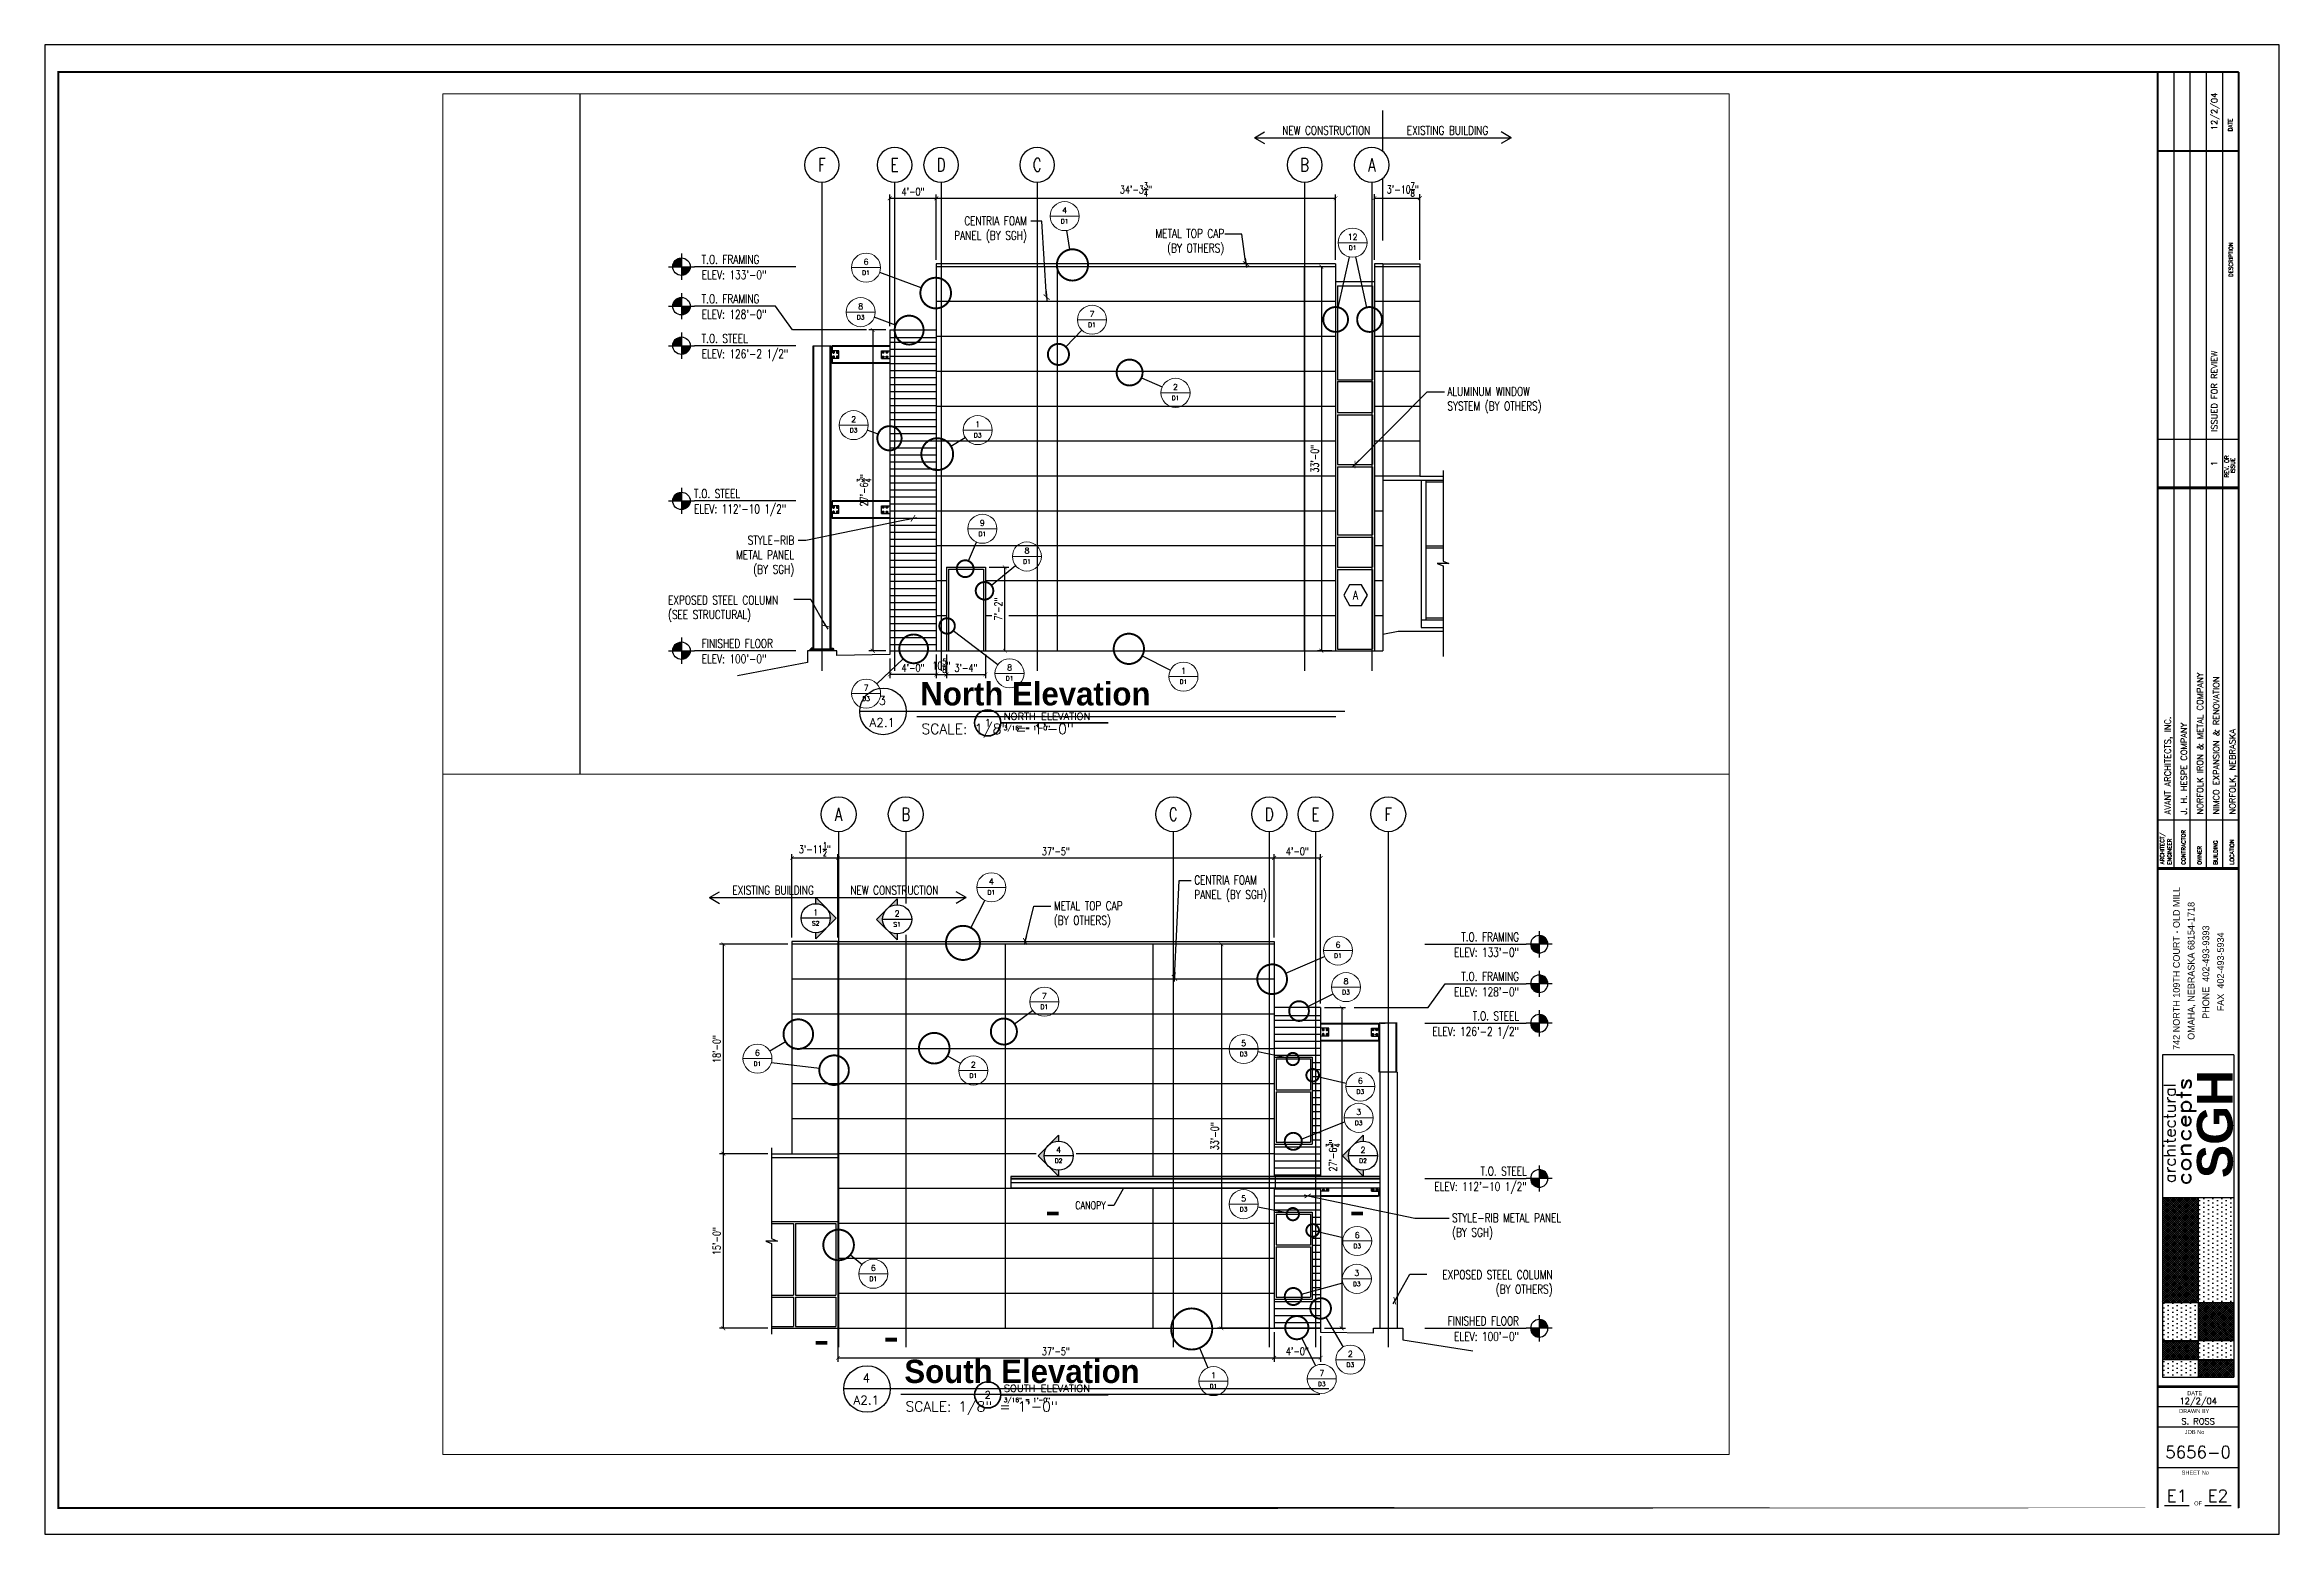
# Paper-space layout 'E1' of a CAD drawing. Header units: inches. Extents: x -0.2 to 35.8, y -0.4 to 23.6.
# The model-space entities are those that its viewports show. They can reach past a viewport. Long polylines and large blocks are cut down to what shows.
import ezdxf
from ezdxf.enums import TextEntityAlignment as Align

# ---------------------------------------------------------------- set-up
doc = ezdxf.new("R2010")
doc.units = ezdxf.units.IN
doc.header["$LTSCALE"] = 48
doc.header["$MEASUREMENT"] = 0
doc.linetypes.add('CENTER2', pattern=[1.125, 0.75, -0.125, 0.125, -0.125])
doc.linetypes.add('DASHED2', pattern=[0.375, 0.25, -0.125])
for name, color, linetype, lineweight in [('A-Detl-Iden', 1, 'Continuous', 18), ('A-Sect-Iden', 1, 'Continuous', 25), ('G-Anno-Ttlb', 1, 'Continuous', 50)]:
    doc.layers.add(name, color=color, linetype=linetype, lineweight=lineweight)
doc.styles.add('Arch-Dim', font='romans.shx', dxfattribs={"width": 0.75})
doc.styles.add('ARIAL', font='simplex')
doc.styles.add('BOLD', font='bold.shx', dxfattribs={"height": 18})
doc.styles.add('NOTATION', font='romans.shx', dxfattribs={"width": 0.75})
doc.styles.add('ROMAND', font='romand')
doc.styles.add('RomanS', font='romans.shx')
doc.styles.add('SIMPLEX', font='SIMPLEX.SHX')
doc.styles.add('Stylus Regular', font='stylu.ttf')
doc.styles.add('TITLE', font='sasb____.pfb', dxfattribs={"height": 2})
doc.dimstyles.new('Aec-Arch-I-96', dxfattribs={"dimscale": 96, "dimtxt": 0.09375, "dimasz": 0.0625, "dimexe": 0.0625, "dimexo": 0.0625, "dimgap": 0.03125, "dimtad": 1, "dimdec": 4, "dimzin": 3, "dimdsep": 46, "dimlunit": 4, "dimtxsty": 'Arch-Dim', "dimblk": 'ARCHTICK', "dimcen": 0.09375, "dimazin": 2, "dimtfac": 0.75, "dimtdec": 4, "dimtix": 1, "dimtmove": 2, "dimatfit": 2, "dimfxl": 0, "dimtolj": 1, "dimtzin": 0, "dimarcsym": 0})
doc.dimstyles.new('AVANT$7', dxfattribs={"dimscale": 96, "dimtxt": 0.09375, "dimasz": 0.078125, "dimexe": 0.0625, "dimexo": 0.046875, "dimgap": 0.03125, "dimtad": 0, "dimdec": 3, "dimrnd": 0.125, "dimzin": 15, "dimdsep": 46, "dimlunit": 4, "dimtxsty": 'NOTATION', "dimblk1": 'AVATICK', "dimblk2": 'AVATICK', "dimsah": 1, "dimcen": 0.0625, "dimdle": 0.09375, "dimclrd": 256, "dimclre": 256, "dimclrt": 11, "dimaunit": 1, "dimadec": 0, "dimazin": 0, "dimtfac": 1.5, "dimtdec": 3, "dimtix": 1, "dimtmove": 1, "dimatfit": 3, "dimldrblk": 'AVATICK', "dimfxl": 0, "dimtvp": 1.25, "dimfrac": 2, "dimtolj": 1, "dimtzin": 15, "dimarcsym": 0})

psp = doc.layouts.new('E1')

# ---------------------------------------------------------------- texts
at = {"insert": (16.9247665, 4.8145373), "char_height": 0.125, "attachment_point": 9, "style": 'Arch-Dim'}
psp.add_mtext('CANOPY', dxfattribs=at)

msp = doc.modelspace()

# ---------------------------------------------------------------- texts
at = {"char_height": 9, "style": 'NOTATION'}
for s, insert, width, attachment_point in [('{\\Fsimplex.shx;NEW CONSTRUCTION}', (814.69648, 2969.79007), 122.875, 3), ('{\\Fsimplex.shx;EXISTING BUILDING}', (936.22198, 2969.79007), 122.875, 3), ('{\\Fsimplex.shx;EXISTING BUILDING}', (3100.42541, 2884.91666), 122.875, 1), ('{\\Fsimplex.shx;NEW CONSTRUCTION}', (3221.95092, 2884.91666), 122.875, 1), ('{\\Fsimplex.shx|c0;CENTRIA FOAM\\P\\Fsimplex.shx|c1;PANEL\\Fsimplex.shx|c0; }(BY SGH)', (3576.55211, 2895.46532), 78.975, 1), ('{\\Fsimplex.shx|c0;CENTRIA FOAM\\P\\Fsimplex.shx|c1;PANEL\\Fsimplex.shx|c0; (BY SGH)}', (460.58858, 2876.49621), 122.875, 3), ('{\\Fsimplex.shx|c1;METAL TOP CAP\\P\\Fsimplex.shx|c0;(BY OTHERS)}', (664.01524, 2863.44993), 122.875, 3), ('{\\Fsimplex.shx|c1;METAL TOP CAP\\P}(BY OTHERS)', (3431.83637, 2868.90894), 122.875, 1), ('T.O. FRAMING', (125.26082, 2836.73315), 112.1875, 1), ('T.O. FRAMING', (3911.39908, 2836.73315), 112.1875, 3), ('ELEV: 133\'-0"', (125.26082, 2820.88071), 112.1875, 1), ('ELEV: 133\'-0"', (3911.39908, 2820.88071), 112.1875, 3), ('T.O. FRAMING', (125.26082, 2795.9771), 112.1875, 1), ('T.O. FRAMING', (3911.39908, 2795.9771), 112.1875, 3), ('ELEV: 128\'-0"', (125.26082, 2780.12466), 112.1875, 1), ('ELEV: 128\'-0"', (3911.39908, 2780.12466), 112.1875, 3), ('T.O. STEEL', (125.26082, 2755.23315), 112.1875, 1), ('T.O. STEEL', (3911.39908, 2755.23315), 112.1875, 3), ('ELEV: 126\'-2 1/2"', (125.26082, 2739.38071), 112.1875, 1), ('ELEV: 126\'-2 1/2"', (3911.39908, 2739.38071), 112.1875, 3), ('{\\Fsimplex.shx|c1;ALUMINUM WINDOW SYSTEM\\Fsimplex.shx|c0; (BY OTHERS)}', (894.15141, 2700.61858), 122.875, 1), ('T.O. STEEL', (117.31898, 2595.23315), 112.1875, 1), ('ELEV: 112\'-10 1/2"', (117.31898, 2579.38071), 112.1875, 1), ('ELEV: 112\'-10 1/2"', (3919.34092, 2579.38071), 112.1875, 3), ('T.O. STEEL', (3919.34092, 2595.23315), 112.1875, 3), ('{\\Fsimplex.shx|c0;STYLE-RIB\\P\\Fsimplex.shx|c1;METAL PANEL\\P\\Fsimplex.shx|c0;(BY SGH)}', (220.69383, 2547.14114), 122.875, 3), ('{\\Fsimplex.shx|c0;STYLE-RIB\\Fsimplex.shx|c1; METAL PANEL\\Fsimplex.shx|c0; }(BY SGH)', (3842.35826, 2547.14114), 122.875, 1), ('EXPOSED STEEL COLUMN\\P(BY OTHERS)', (3946.10131, 2488.50815), 139.1875, 3), ('EXPOSED STEEL COLUMN\\P(SEE STRUCTURAL)', (90.55859, 2485.48094), 139.1875, 1), ('FINISHED FLOOR', (125.26082, 2440.73315), 112.1875, 1), ('ELEV: 100\'-0"', (125.26082, 2424.88071), 112.1875, 1), ('FINISHED FLOOR', (3911.39908, 2440.73315), 112.1875, 3), ('ELEV: 100\'-0"', (3911.39908, 2424.88071), 112.1875, 3)]:
    msp.add_mtext(s, dxfattribs=dict(at, insert=insert, width=width, attachment_point=attachment_point))

# ---------------------------------------------------------------- blocks, each defined once
blk = doc.blocks.new('TITLE BLOCK')
h = blk.add_hatch()
h.set_pattern_fill('ANSI37', color=256, scale=0.191895, angle=90, style=0)
h.set_pattern_definition([(135, (35.769114, 1.823315), (-0.01696127, -0.01696127), []), (225, (35.769114, 1.823315), (0.01696127, -0.01696127), [])])
h.paths.add_polyline_path([(34.523, 2.394), (34.523, 2.111), (35.096, 2.111), (35.096, 2.394)])
h.paths.add_polyline_path([(33.95, 2.697), (33.95, 2.394), (34.523, 2.394), (34.523, 2.697)])
h.paths.add_polyline_path([(35.096, 2.697), (35.096, 3.314), (34.523, 3.314), (34.523, 2.697)])
h.paths.add_polyline_path([(34.523, 5.002), (33.95, 5.002), (33.95, 3.314), (34.523, 3.314)])
h = blk.add_hatch()
h.set_pattern_fill('DOTS', color=256, scale=1.151369, angle=90, style=0)
h.set_pattern_definition([(90, (35.769114, 1.823315), (-0.0719606, 0.0359803), [0, -0.0719606])])
h.paths.add_polyline_path([(33.95, 2.394), (33.95, 2.111), (34.523, 2.111), (34.523, 2.394)])
h.paths.add_polyline_path([(34.523, 2.394), (35.096, 2.394), (35.096, 2.697), (34.523, 2.697)])
h.paths.add_polyline_path([(34.523, 3.314), (33.95, 3.314), (33.95, 2.697), (34.523, 2.697)])
h.paths.add_polyline_path([(35.096, 5.002), (34.523, 5.002), (34.523, 3.314), (35.096, 3.314)])
at = {"ltscale": 4}
for p, q in [((34.132, 23.138), (34.132, 10.304)), ((34.392, 23.138), (34.392, 10.304)), ((34.653, 23.138), (34.653, 10.304)), ((34.914, 23.138), (34.914, 10.304)), ((35.175, 0), (35.175, 23.138)), ((33.983, 0.042), (34.38, 0.042)), ((33.983, 0.042), (34.38, 0.042)), ((34.629, 0.042), (35.057, 0.042)), ((34.629, 0.042), (35.057, 0.042))]:
    blk.add_line(p, q, dxfattribs=at)
for p, q in [((33.95, 7.3), (33.95, 2.111)), ((35.096, 7.3), (33.95, 7.3)), ((35.096, 7.3), (35.096, 2.111)), ((33.95, 5.002), (35.096, 5.002)), ((34.523, 5.002), (34.523, 2.111)), ((33.95, 3.314), (35.096, 3.314)), ((33.95, 2.697), (35.096, 2.697)), ((33.95, 2.394), (35.096, 2.394)), ((33.95, 2.111), (35.096, 2.111))]:
    blk.add_line(p, q)
blk.add_lwpolyline([(-0.169, -0.423), (35.831, -0.423), (35.831, 23.577), (-0.169, 23.577)], close=True)
at = {"const_width": 0.0312}
blk.add_lwpolyline([(35.175, 0), (0.05, 0), (0.05, 23.138), (35.175, 23.138), (0.05, 23.138), (0.05, 0)], close=True, dxfattribs=at)
at = {"ltscale": 4, "const_width": 0.0312}
for points in [[(33.871, 23.138), (33.871, 0)], [(33.871, 21.864), (35.175, 21.864)]]:
    blk.add_lwpolyline(points, dxfattribs=at)
at = {"const_width": 0.0312}
blk.add_lwpolyline([(35.175, 23.138), (35.175, 0)], dxfattribs=at)
at = {"ltscale": 4, "flags": 128}
for points, const_width in [([(33.871, 17.219), (35.175, 17.219)], 0.0217), ([(33.871, 16.437), (35.175, 16.437)], 0.0435), ([(33.871, 11.087), (35.175, 11.087)], 0.0217), ([(33.871, 11.087), (35.175, 11.087)], 0.0217), ([(33.871, 10.304), (35.175, 10.304)], 0.0435), ([(33.871, 10.304), (35.175, 10.304)], 0.0435), ([(33.871, 1.957), (35.175, 1.957)], 0.0435), ([(33.871, 1.957), (35.175, 1.957)], 0.0435), ([(33.875, 1.633), (35.175, 1.633)], 0.0217), ([(33.875, 1.633), (35.175, 1.633)], 0.0217), ([(33.871, 1.304), (35.175, 1.304)], 0.0217), ([(33.871, 1.304), (35.175, 1.304)], 0.0217), ([(33.871, 0.652), (35.175, 0.652)], 0.0217), ([(33.871, 0.652), (35.175, 0.652)], 0.0217)]:
    blk.add_lwpolyline(points, dxfattribs=dict(at, const_width=const_width))
at = {"ltscale": 4}
for s, height, style, p in [('DATE', 0.0652, 'ARIAL', (35.075, 22.181)), ('DATE', 0.0652, 'ARIAL', (35.075, 22.179)), ('DESCRIPTION', 0.06522, 'ARIAL', (35.083, 19.834)), ('REV. OR', 0.0652, 'ARIAL', (35.016, 16.604)), ('ISSUE', 0.0652, 'ARIAL', (35.116, 16.672)), ('CONTRACTOR', 0.0652, 'ARIAL', (34.32, 10.365)), ('CONTRACTOR', 0.0652, 'ARIAL', (34.32, 10.365)), ('OWNER', 0.0652, 'ARIAL', (34.579, 10.365)), ('OWNER', 0.0652, 'ARIAL', (34.579, 10.365)), ('BUILDING', 0.0652, 'ARIAL', (34.837, 10.365)), ('BUILDING', 0.0652, 'ARIAL', (34.837, 10.365)), ('LOCATION', 0.0652, 'ARIAL', (35.101, 10.365)), ('LOCATION', 0.0652, 'ARIAL', (35.101, 10.365)), ('742 NORTH 109TH COURT - OLD MILL', 0.1087, 'Stylus Regular', (34.228, 7.382)), ('OMAHA, NEBRASKA 68154-1718', 0.1087, 'Stylus Regular', (34.465, 7.544)), ('PHONE  402-493-9393', 0.1087, 'Stylus Regular', (34.702, 7.882)), ('FAX  402-493-5934', 0.1087, 'Stylus Regular', (34.939, 8.005))]:
    blk.add_text(s, height=height, rotation=90, dxfattribs=dict(at, style=style)).set_placement(p)
for s, height, style, p in [('architectural', 0.19189, 'ROMAND', (34.161, 5.237)), ('SGH', 0.5757, 'TITLE', (35.08, 5.315))]:
    blk.add_text(s, height=height, rotation=90, dxfattribs=dict(style=style)).set_placement(p)
at = {"style": 'ROMAND', "width": 1.2}
blk.add_text('concepts', height=0.2399, rotation=90, dxfattribs=at).set_placement((34.413, 5.196))
at = {"ltscale": 4}
for s, p in [('DATE', (34.348, 1.818)), ('DATE', (34.348, 1.818)), ('DRAWN BY', (34.218, 1.53)), ('DRAWN BY', (34.218, 1.53)), ('JOB No', (34.308, 1.193)), ('JOB No', (34.308, 1.193)), ('SHEET No', (34.258, 0.538)), ('SHEET No', (34.258, 0.538)), ('OF', (34.46, 0.042)), ('OF', (34.46, 0.042))]:
    blk.add_text(s, height=0.0652, dxfattribs=at).set_placement(p)
at = {"ltscale": 4, "attachment_point": 1, "rotation": 90, "style": 'ARIAL'}
for s, insert, char_height, width in [('{ARCHITECT/}', (33.912, 10.369), 0.06522, 0.85387), ('{ARCHITECT/}', (33.912, 10.369), 0.06522, 0.85387), ('{ENGINEER}\\P', (34.03, 10.363), 0.0652, 0.99025), ('{ENGINEER}\\P', (34.03, 10.363), 0.0652, 0.99025)]:
    blk.add_mtext(s, dxfattribs=dict(at, insert=insert, char_height=char_height, width=width))
at = {"style": 'SIMPLEX'}
for tag, p in [('REVDATE', (34.784, 22.501)), ('REV#1', (34.784, 16.828))]:
    blk.add_attdef(tag, text='', height=0.0978, rotation=90, dxfattribs=at).set_placement(p, align=Align.MIDDLE_CENTER)
blk.add_attdef('DESCRIPTION', text='', height=0.0978, rotation=90, dxfattribs=at).set_placement((34.784, 17.339), align=Align.MIDDLE_LEFT)
for tag, p in [('CONTRACTOR', (34.343, 11.173)), ('ARCHITECT', (34.082, 11.173)), ('OWNER', (34.603, 11.173)), ('BUILDING', (34.864, 11.173)), ('LOCATION', (35.125, 11.173))]:
    blk.add_attdef(tag, p, '', height=0.0978, rotation=90, dxfattribs=at)
for tag, height, p in [('DRAWNBY', 0.0978, (34.523, 1.347)), ('DATE', 0.0978, (34.525, 1.676)), ('JOB#', 0.196, (34.523, 0.803)), ('SHEET#', 0.196, (34.181, 0.1)), ('SHEET#', 0.196, (34.843, 0.1))]:
    blk.add_attdef(tag, text='', height=height, dxfattribs=at).set_placement(p, align=Align.CENTER)
blk = doc.blocks.new('Anno_Title_A1')
at = {"color": 0, "linetype": 'ByBlock', "lineweight": -2}
blk.add_circle((0, 0), 2.25, dxfattribs=at)
blk.add_circle((0, 0), 2.25, dxfattribs=at)
at = {"color": 0, "linetype": 'ByBlock', "lineweight": -2, "style": 'RomanS'}
blk.add_attdef('NUMBER', text='', height=1.25, dxfattribs=at).set_placement((0, 0), align=Align.MIDDLE)
blk = doc.blocks.new('Anno_Title_T1')
at = {"color": 0, "linetype": 'ByBlock', "lineweight": -2, "style": 'RomanS'}
blk.add_attdef('TITLE', (2.75, 0.5), '', height=1.25, dxfattribs=at)
blk.add_attdef('SCALE', text='', height=0.75, dxfattribs=at).set_placement((2.75, -0.5), align=Align.TOP_LEFT)
blk = doc.blocks.new('_ArchTick')
at = {"color": 0, "linetype": 'ByBlock', "const_width": 0.15}
blk.add_lwpolyline([(-0.5, -0.5), (0.5, 0.5)], dxfattribs=at)
blk = doc.blocks.new('Anno_Detail_A2')
at = {"color": 0, "linetype": 'ByBlock', "lineweight": -2}
blk.add_line((2.5, 0), (-2.5, 0), dxfattribs=at)
blk.add_circle((0, 0), 2.5, dxfattribs=at)
at = {"color": 0, "linetype": 'ByBlock', "lineweight": -2, "style": 'RomanS'}
blk.add_attdef('NUMBER', text='', height=1, dxfattribs=at).set_placement((0, 0.5), align=Align.CENTER)
blk.add_attdef('SHEET', text='', height=0.75, dxfattribs=at).set_placement((0, -0.5), align=Align.TOP_CENTER)
blk = doc.blocks.new('*D205')
at = {"color": 0, "lineweight": -2}
for p, q in [((20.566, 20), (20.337, 20)), ((20.399, 20), (20.399, 13.813)), ((20.566, 13.813), (20.337, 13.813))]:
    blk.add_line(p, q, dxfattribs=at)
at = {"layer": 'Defpoints', "color": 0}
for p in [(20.628, 20), (20.399, 13.813), (20.628, 13.813)]:
    blk.add_point(p, dxfattribs=at)
at = {"color": 0, "lineweight": -2, "xscale": 0.0625, "yscale": 0.0625, "zscale": 0.0625}
for p, rotation in [((20.399, 20), 90), ((20.399, 13.813), 270)]:
    blk.add_blockref('_ArchTick', p, dxfattribs=dict(at, rotation=rotation))
at = {"color": 0, "insert": (20.293, 16.907), "char_height": 0.125, "attachment_point": 5, "rotation": 90, "style": 'Arch-Dim'}
blk.add_mtext('\\A1;33\'-0"', dxfattribs=at)
blk = doc.blocks.new('*D206')
at = {"color": 0, "lineweight": -2}
for p, q in [((14.195, 20.11), (14.195, 21.165)), ((14.195, 21.102), (20.628, 21.102)), ((20.628, 20.11), (20.628, 21.165))]:
    blk.add_line(p, q, dxfattribs=at)
at = {"layer": 'Defpoints', "color": 0}
for p in [(20.628, 21.102), (14.195, 20.047), (20.628, 20.047)]:
    blk.add_point(p, dxfattribs=at)
at = {"color": 0, "lineweight": -2, "xscale": 0.0625, "yscale": 0.0625, "zscale": 0.0625, "rotation": 180}
blk.add_blockref('_ArchTick', (14.195, 21.102), dxfattribs=at)
at = {"color": 0, "lineweight": -2, "xscale": 0.0625, "yscale": 0.0625, "zscale": 0.0625}
blk.add_blockref('_ArchTick', (20.628, 21.102), dxfattribs=at)
at = {"color": 0, "insert": (17.412, 21.243), "char_height": 0.125, "attachment_point": 5, "style": 'Arch-Dim'}
blk.add_mtext('\\A1;34\'-3{\\H0.750000x;\\S3/4;}"', dxfattribs=at)
blk = doc.blocks.new('*D207')
at = {"color": 0, "lineweight": -2}
for p, q in [((14.195, 13.75), (14.195, 13.368)), ((14.361, 13.75), (14.361, 13.368)), ((14.195, 13.43), (14.132, 13.43)), ((14.195, 13.43), (14.361, 13.43)), ((14.361, 13.43), (14.423, 13.43))]:
    blk.add_line(p, q, dxfattribs=at)
at = {"layer": 'Defpoints', "color": 0}
for p in [(14.195, 13.813), (14.361, 13.813), (14.361, 13.43)]:
    blk.add_point(p, dxfattribs=at)
at = {"color": 0, "lineweight": -2, "xscale": 0.0625, "yscale": 0.0625, "zscale": 0.0625}
blk.add_blockref('_ArchTick', (14.195, 13.43), dxfattribs=at)
at = {"color": 0, "lineweight": -2, "xscale": 0.0625, "yscale": 0.0625, "zscale": 0.0625, "rotation": 180}
blk.add_blockref('_ArchTick', (14.361, 13.43), dxfattribs=at)
at = {"color": 0, "insert": (14.278, 13.571), "char_height": 0.125, "attachment_point": 5, "style": 'Arch-Dim'}
blk.add_mtext('\\A1;10{\\H0.750000x;\\S5/8;}"', dxfattribs=at)
blk = doc.blocks.new('*D208')
at = {"color": 0, "lineweight": -2}
for p, q in [((14.361, 13.75), (14.361, 13.368)), ((14.986, 13.75), (14.986, 13.368)), ((14.361, 13.43), (14.986, 13.43))]:
    blk.add_line(p, q, dxfattribs=at)
at = {"layer": 'Defpoints', "color": 0}
for p in [(14.361, 13.813), (14.986, 13.813), (14.986, 13.43)]:
    blk.add_point(p, dxfattribs=at)
at = {"color": 0, "lineweight": -2, "xscale": 0.0625, "yscale": 0.0625, "zscale": 0.0625, "rotation": 180}
blk.add_blockref('_ArchTick', (14.361, 13.43), dxfattribs=at)
at = {"color": 0, "lineweight": -2, "xscale": 0.0625, "yscale": 0.0625, "zscale": 0.0625}
blk.add_blockref('_ArchTick', (14.986, 13.43), dxfattribs=at)
at = {"color": 0, "insert": (14.673, 13.536), "char_height": 0.125, "attachment_point": 5, "style": 'Arch-Dim'}
blk.add_mtext('\\A1;3\'-4"', dxfattribs=at)
blk = doc.blocks.new('*D209')
at = {"color": 0, "lineweight": -2}
for p, q in [((13.445, 13.687), (13.445, 13.368)), ((14.195, 13.75), (14.195, 13.368)), ((14.195, 13.43), (13.445, 13.43))]:
    blk.add_line(p, q, dxfattribs=at)
at = {"layer": 'Defpoints', "color": 0}
for p in [(13.445, 13.75), (14.195, 13.813), (13.445, 13.43)]:
    blk.add_point(p, dxfattribs=at)
at = {"color": 0, "lineweight": -2, "xscale": 0.0625, "yscale": 0.0625, "zscale": 0.0625, "rotation": 180}
blk.add_blockref('_ArchTick', (13.445, 13.43), dxfattribs=at)
at = {"color": 0, "lineweight": -2, "xscale": 0.0625, "yscale": 0.0625, "zscale": 0.0625}
blk.add_blockref('_ArchTick', (14.195, 13.43), dxfattribs=at)
at = {"color": 0, "insert": (13.82, 13.536), "char_height": 0.125, "attachment_point": 5, "style": 'Arch-Dim'}
blk.add_mtext('\\A1;4\'-0"', dxfattribs=at)
blk = doc.blocks.new('*D210')
at = {"color": 0, "lineweight": -2}
for p, q in [((13.382, 18.981), (13.109, 18.981)), ((13.172, 18.981), (13.172, 13.813)), ((13.382, 13.813), (13.109, 13.813))]:
    blk.add_line(p, q, dxfattribs=at)
at = {"layer": 'Defpoints', "color": 0}
for p in [(13.445, 18.981), (13.172, 13.813), (13.445, 13.813)]:
    blk.add_point(p, dxfattribs=at)
at = {"color": 0, "lineweight": -2, "xscale": 0.0625, "yscale": 0.0625, "zscale": 0.0625}
for p, rotation in [((13.172, 18.981), 90), ((13.172, 13.813), 270)]:
    blk.add_blockref('_ArchTick', p, dxfattribs=dict(at, rotation=rotation))
at = {"color": 0, "insert": (13.031, 16.397), "char_height": 0.125, "attachment_point": 5, "rotation": 90, "style": 'Arch-Dim'}
blk.add_mtext('\\A1;27\'-6{\\H0.750000x;\\S3/4;}"', dxfattribs=at)
blk = doc.blocks.new('*D211')
at = {"color": 0, "lineweight": -2}
for p, q in [((13.445, 19.043), (13.445, 21.165)), ((13.445, 21.102), (14.195, 21.102)), ((14.195, 20.11), (14.195, 21.165))]:
    blk.add_line(p, q, dxfattribs=at)
at = {"layer": 'Defpoints', "color": 0}
for p in [(14.195, 21.102), (14.195, 20.047), (13.445, 18.981)]:
    blk.add_point(p, dxfattribs=at)
at = {"color": 0, "lineweight": -2, "xscale": 0.0625, "yscale": 0.0625, "zscale": 0.0625, "rotation": 180}
blk.add_blockref('_ArchTick', (13.445, 21.102), dxfattribs=at)
at = {"color": 0, "lineweight": -2, "xscale": 0.0625, "yscale": 0.0625, "zscale": 0.0625}
blk.add_blockref('_ArchTick', (14.195, 21.102), dxfattribs=at)
at = {"color": 0, "insert": (13.82, 21.208), "char_height": 0.125, "attachment_point": 5, "style": 'Arch-Dim'}
blk.add_mtext('\\A1;4\'-0"', dxfattribs=at)
blk = doc.blocks.new('*D212')
at = {"color": 0, "lineweight": -2}
for p, q in [((19.575, 9.084), (18.725, 9.084)), ((18.788, 9.084), (18.788, 2.896)), ((19.575, 2.896), (18.725, 2.896))]:
    blk.add_line(p, q, dxfattribs=at)
at = {"layer": 'Defpoints', "color": 0}
for p in [(19.637, 9.084), (18.788, 2.896), (19.637, 2.896)]:
    blk.add_point(p, dxfattribs=at)
at = {"color": 0, "lineweight": -2, "xscale": 0.0625, "yscale": 0.0625, "zscale": 0.0625}
for p, rotation in [((18.788, 9.084), 90), ((18.788, 2.896), 270)]:
    blk.add_blockref('_ArchTick', p, dxfattribs=dict(at, rotation=rotation))
at = {"color": 0, "insert": (18.682, 5.99), "char_height": 0.125, "attachment_point": 5, "rotation": 90, "style": 'Arch-Dim'}
blk.add_mtext('\\A1;33\'-0"', dxfattribs=at)
blk = doc.blocks.new('*D213')
at = {"color": 0, "lineweight": -2}
for p, q in [((19.637, 9.193), (19.637, 10.536)), ((19.637, 10.474), (20.387, 10.474)), ((20.387, 8.127), (20.387, 10.536))]:
    blk.add_line(p, q, dxfattribs=at)
at = {"layer": 'Defpoints', "color": 0}
for p in [(20.387, 10.474), (19.637, 9.13), (20.387, 8.064)]:
    blk.add_point(p, dxfattribs=at)
at = {"color": 0, "lineweight": -2, "xscale": 0.0625, "yscale": 0.0625, "zscale": 0.0625, "rotation": 180}
blk.add_blockref('_ArchTick', (19.637, 10.474), dxfattribs=at)
at = {"color": 0, "lineweight": -2, "xscale": 0.0625, "yscale": 0.0625, "zscale": 0.0625}
blk.add_blockref('_ArchTick', (20.387, 10.474), dxfattribs=at)
at = {"color": 0, "insert": (20.012, 10.58), "char_height": 0.125, "attachment_point": 5, "style": 'Arch-Dim'}
blk.add_mtext('\\A1;4\'-0"', dxfattribs=at)
blk = doc.blocks.new('*D214')
at = {"color": 0, "lineweight": -2}
for p, q in [((12.61, 9.193), (12.61, 10.536)), ((12.61, 10.474), (19.637, 10.474)), ((19.637, 9.193), (19.637, 10.536))]:
    blk.add_line(p, q, dxfattribs=at)
at = {"layer": 'Defpoints', "color": 0}
for p in [(19.637, 10.474), (12.61, 9.13), (19.637, 9.13)]:
    blk.add_point(p, dxfattribs=at)
at = {"color": 0, "lineweight": -2, "xscale": 0.0625, "yscale": 0.0625, "zscale": 0.0625, "rotation": 180}
blk.add_blockref('_ArchTick', (12.61, 10.474), dxfattribs=at)
at = {"color": 0, "lineweight": -2, "xscale": 0.0625, "yscale": 0.0625, "zscale": 0.0625}
blk.add_blockref('_ArchTick', (19.637, 10.474), dxfattribs=at)
at = {"color": 0, "insert": (16.123, 10.58), "char_height": 0.125, "attachment_point": 5, "style": 'Arch-Dim'}
blk.add_mtext('\\A1;37\'-5"', dxfattribs=at)
blk = doc.blocks.new('*D215')
at = {"color": 0, "lineweight": -2}
for p, q in [((21.253, 20.11), (21.253, 21.166)), ((21.253, 21.104), (21.986, 21.104)), ((21.986, 20.11), (21.986, 21.166))]:
    blk.add_line(p, q, dxfattribs=at)
at = {"layer": 'Defpoints', "color": 0}
for p in [(21.986, 21.104), (21.253, 20.047), (21.986, 20.047)]:
    blk.add_point(p, dxfattribs=at)
at = {"color": 0, "lineweight": -2, "xscale": 0.0625, "yscale": 0.0625, "zscale": 0.0625, "rotation": 180}
blk.add_blockref('_ArchTick', (21.253, 21.104), dxfattribs=at)
at = {"color": 0, "lineweight": -2, "xscale": 0.0625, "yscale": 0.0625, "zscale": 0.0625}
blk.add_blockref('_ArchTick', (21.986, 21.104), dxfattribs=at)
at = {"color": 0, "insert": (21.71, 21.244), "char_height": 0.125, "attachment_point": 5, "style": 'Arch-Dim'}
blk.add_mtext('\\A1;3\'-10{\\H0.750000x;\\S7/8;}"', dxfattribs=at)
blk = doc.blocks.new('*D216')
at = {"color": 0, "lineweight": -2}
for p, q in [((12.61, 2.834), (12.61, 2.357)), ((19.637, 2.834), (19.637, 2.357)), ((12.61, 2.42), (19.637, 2.42))]:
    blk.add_line(p, q, dxfattribs=at)
at = {"layer": 'Defpoints', "color": 0}
for p in [(12.61, 2.896), (19.637, 2.896), (19.637, 2.42)]:
    blk.add_point(p, dxfattribs=at)
at = {"color": 0, "lineweight": -2, "xscale": 0.0625, "yscale": 0.0625, "zscale": 0.0625, "rotation": 180}
blk.add_blockref('_ArchTick', (12.61, 2.42), dxfattribs=at)
at = {"color": 0, "lineweight": -2, "xscale": 0.0625, "yscale": 0.0625, "zscale": 0.0625}
blk.add_blockref('_ArchTick', (19.637, 2.42), dxfattribs=at)
at = {"color": 0, "insert": (16.123, 2.525), "char_height": 0.125, "attachment_point": 5, "style": 'Arch-Dim'}
blk.add_mtext('\\A1;37\'-5"', dxfattribs=at)
blk = doc.blocks.new('*D217')
at = {"color": 0, "lineweight": -2}
for p, q in [((19.637, 2.834), (19.637, 2.357)), ((20.387, 2.771), (20.387, 2.357)), ((19.637, 2.42), (20.387, 2.42))]:
    blk.add_line(p, q, dxfattribs=at)
at = {"layer": 'Defpoints', "color": 0}
for p in [(19.637, 2.896), (20.387, 2.833), (20.387, 2.42)]:
    blk.add_point(p, dxfattribs=at)
at = {"color": 0, "lineweight": -2, "xscale": 0.0625, "yscale": 0.0625, "zscale": 0.0625, "rotation": 180}
blk.add_blockref('_ArchTick', (19.637, 2.42), dxfattribs=at)
at = {"color": 0, "lineweight": -2, "xscale": 0.0625, "yscale": 0.0625, "zscale": 0.0625}
blk.add_blockref('_ArchTick', (20.387, 2.42), dxfattribs=at)
at = {"color": 0, "insert": (20.012, 2.525), "char_height": 0.125, "attachment_point": 5, "style": 'Arch-Dim'}
blk.add_mtext('\\A1;4\'-0"', dxfattribs=at)
blk = doc.blocks.new('*D218')
at = {"color": 0, "lineweight": -2}
for p, q in [((20.45, 8.064), (20.789, 8.064)), ((20.726, 8.064), (20.726, 2.896)), ((20.45, 2.896), (20.789, 2.896))]:
    blk.add_line(p, q, dxfattribs=at)
at = {"layer": 'Defpoints', "color": 0}
for p in [(20.387, 8.064), (20.387, 2.896), (20.726, 2.896)]:
    blk.add_point(p, dxfattribs=at)
at = {"color": 0, "lineweight": -2, "xscale": 0.0625, "yscale": 0.0625, "zscale": 0.0625}
for p, rotation in [((20.726, 8.064), 90), ((20.726, 2.896), 270)]:
    blk.add_blockref('_ArchTick', p, dxfattribs=dict(at, rotation=rotation))
at = {"color": 0, "insert": (20.586, 5.68), "char_height": 0.125, "attachment_point": 5, "rotation": 90, "style": 'Arch-Dim'}
blk.add_mtext('\\A1;27\'-6{\\H0.750000x;\\S3/4;}"', dxfattribs=at)
blk = doc.blocks.new('*D219')
at = {"color": 0, "lineweight": -2}
for p, q in [((15.048, 15.157), (15.363, 15.157)), ((15.3, 13.813), (15.3, 15.157)), ((15.048, 13.813), (15.363, 13.813))]:
    blk.add_line(p, q, dxfattribs=at)
at = {"layer": 'Defpoints', "color": 0}
for p in [(14.986, 15.157), (15.3, 15.157), (14.986, 13.813)]:
    blk.add_point(p, dxfattribs=at)
at = {"color": 0, "lineweight": -2, "xscale": 0.0625, "yscale": 0.0625, "zscale": 0.0625}
for p, rotation in [((15.3, 15.157), 90), ((15.3, 13.813), 270)]:
    blk.add_blockref('_ArchTick', p, dxfattribs=dict(at, rotation=rotation))
at = {"color": 0, "insert": (15.194, 14.485), "char_height": 0.125, "attachment_point": 5, "rotation": 90, "style": 'Arch-Dim'}
blk.add_mtext('\\A1;7\'-2"', dxfattribs=at)
blk = doc.blocks.new('*D247')
at = {"color": 0, "lineweight": -2}
for p, q in [((11.868, 9.193), (11.868, 10.536)), ((11.868, 10.474), (12.61, 10.474))]:
    blk.add_line(p, q, dxfattribs=at)
at = {"layer": 'Defpoints', "color": 0}
for p in [(12.61, 10.474), (12.61, 10.474), (11.868, 9.13)]:
    blk.add_point(p, dxfattribs=at)
at = {"color": 0, "lineweight": -2, "xscale": 0.0625, "yscale": 0.0625, "zscale": 0.0625, "rotation": 180}
blk.add_blockref('_ArchTick', (11.868, 10.474), dxfattribs=at)
at = {"color": 0, "lineweight": -2, "xscale": 0.0625, "yscale": 0.0625, "zscale": 0.0625}
blk.add_blockref('_ArchTick', (12.61, 10.474), dxfattribs=at)
at = {"color": 0, "insert": (12.239, 10.614), "char_height": 0.125, "attachment_point": 5, "style": 'Arch-Dim'}
blk.add_mtext('\\A1;3\'-11{\\H0.750000x;\\S1/2;}"', dxfattribs=at)
blk = doc.blocks.new('*D248')
at = {"color": 0, "lineweight": -2}
for p, q in [((11.805, 9.084), (10.701, 9.084)), ((10.764, 9.084), (10.764, 5.709)), ((11.48, 5.709), (10.701, 5.709))]:
    blk.add_line(p, q, dxfattribs=at)
at = {"layer": 'Defpoints', "color": 0}
for p in [(11.868, 9.084), (10.764, 5.709), (11.542, 5.709)]:
    blk.add_point(p, dxfattribs=at)
at = {"color": 0, "lineweight": -2, "xscale": 0.0625, "yscale": 0.0625, "zscale": 0.0625}
for p, rotation in [((10.764, 9.084), 90), ((10.764, 5.709), 270)]:
    blk.add_blockref('_ArchTick', p, dxfattribs=dict(at, rotation=rotation))
at = {"color": 0, "insert": (10.658, 7.396), "char_height": 0.125, "attachment_point": 5, "rotation": 90, "style": 'Arch-Dim'}
blk.add_mtext('\\A1;18\'-0"', dxfattribs=at)
blk = doc.blocks.new('*D249')
at = {"color": 0, "lineweight": -2}
for p, q in [((11.48, 5.709), (10.701, 5.709)), ((10.764, 5.709), (10.764, 2.896)), ((11.48, 2.896), (10.701, 2.896))]:
    blk.add_line(p, q, dxfattribs=at)
at = {"layer": 'Defpoints', "color": 0}
for p in [(11.542, 5.709), (10.764, 2.896), (11.542, 2.896)]:
    blk.add_point(p, dxfattribs=at)
at = {"color": 0, "lineweight": -2, "xscale": 0.0625, "yscale": 0.0625, "zscale": 0.0625}
for p, rotation in [((10.764, 5.709), 90), ((10.764, 2.896), 270)]:
    blk.add_blockref('_ArchTick', p, dxfattribs=dict(at, rotation=rotation))
at = {"color": 0, "insert": (10.658, 4.302), "char_height": 0.125, "attachment_point": 5, "rotation": 90, "style": 'Arch-Dim'}
blk.add_mtext('\\A1;15\'-0"', dxfattribs=at)
blk = doc.blocks.new('Anno_Section_A2')
at = {"color": 0, "linetype": 'ByBlock', "lineweight": -2}
blk.add_line((2.5, 0), (-2.5, 0), dxfattribs=at)
blk.add_circle((0, 0), 2.5, dxfattribs=at)
at = {"color": 0, "linetype": 'ByBlock', "lineweight": -2, "style": 'RomanS'}
blk.add_attdef('NUMBER', text='', height=1, dxfattribs=at).set_placement((0, 0.5), align=Align.CENTER)
blk.add_attdef('SHEET', text='', height=0.75, dxfattribs=at).set_placement((0, -0.5), align=Align.TOP_CENTER)
blk = doc.blocks.new('Anno_Arrow_A2')
at = {"linetype": 'ByBlock', "lineweight": -2}
h = blk.add_hatch(color=0, dxfattribs=at)
h.paths.add_polyline_path([(-1.77, 1.77), (-3.54, 0), (-2.5, 0, -0.198912)])
h.paths.add_polyline_path([(0, 3.54), (-1.77, 1.77, -0.414214), (1.77, 1.77)])
h.paths.add_polyline_path([(2.37, 1.16), (2.25, 1.1, -0.114349), (2.5, 0), (3.54, 0)])
h.paths.add_polyline_path([(1.77, 1.77, -0.082683), (2.25, 1.1), (2.37, 1.16)])
at = {"color": 0, "linetype": 'ByBlock', "lineweight": -2}
blk.add_lwpolyline([(-2.5, 0), (-3.54, 0), (0, 3.54), (3.54, 0), (2.5, 0)], dxfattribs=at)
blk = doc.blocks.new('STDTITLE')
at = {"color": 5}
blk.add_line((10.421, 0), (0, 0), dxfattribs=at)
at = {"color": 4}
blk.add_line((10.225, -0.12), (1.227, -0.12), dxfattribs=at)
at = {"color": 5}
blk.add_circle((0.5, 0), 0.5, dxfattribs=at)
at = {"color": 4, "flags": 12}
for tag, p, height, style in [('TITLE2', (1.302, 0.78), 0.5, 'BOLD'), ('TITLE1', (1.302, 0.128), 0.5, 'BOLD'), ('SCALE', (1.326, -0.486), 0.219, 'SIMPLEX')]:
    blk.add_attdef(tag, p, '', height=height, dxfattribs=dict(at, style=style))
at = {"color": 4, "style": 'SIMPLEX', "flags": 12}
for tag, p in [('INFORMATION3', (10.222, 0.791)), ('INFORMATION2', (10.222, 0.462)), ('INFORMATION1', (10.222, 0.133))]:
    blk.add_attdef(tag, text='', height=0.188, dxfattribs=at).set_placement(p, align=Align.RIGHT)
blk.add_attdef('DETNO', text='', height=0.188, dxfattribs=at).set_placement((0.484, 0.142), align=Align.CENTER)
blk.add_attdef('SHTNO', text='', height=0.188, dxfattribs=at).set_placement((0.484, -0.145), align=Align.TOP_CENTER)
blk = doc.blocks.new('AVATICK')
blk.add_line((-1, 0), (0.63, 0))
at = {"const_width": 0.141}
blk.add_lwpolyline([(0.47, 0.47), (-0.47, -0.47)], dxfattribs=at)
blk = doc.blocks.new('GLAZIDEN')
blk.add_lwpolyline([(-0.29, 0.5), (-0.58, 0), (-0.29, -0.5), (0.29, -0.5), (0.58, 0), (0.29, 0.5)], close=True)
at = {"style": 'SIMPLEX', "width": 0.8}
blk.add_attdef('WNUMBER', text='', height=0.429, dxfattribs=at).set_placement((0, 0), align=Align.MIDDLE)
at = {"style": 'SIMPLEX', "flags": 1}
for tag, p in [('WTYPE', (0, -0.65)), ('WSIZE', (0, -1.16)), ('WFRAME', (0, -2.17)), ('WFIN', (0, -1.66)), ('WROUGH', (0, -3.14)), ('WGLASS', (0, -2.68))]:
    blk.add_attdef(tag, text='', height=0.305, dxfattribs=at).set_placement(p, align=Align.CENTER)
blk = doc.blocks.new('COLNUMC')
at = {"linetype": 'Continuous'}
blk.add_circle((0, 0), 0.5, dxfattribs=at)
at = {"linetype": 'Continuous', "style": 'SIMPLEX', "width": 0.75}
blk.add_attdef('COLUMN', text='', height=0.375, dxfattribs=at).set_placement((0, 0), align=Align.MIDDLE)
blk = doc.blocks.new('TARGET')
for p, q in [((-0.75, 0), (0.75, 0)), ((-0.5, 0.06), (0, 0.06)), ((-0.5, 0.04), (0, 0.04)), ((-0.5, 0.02), (0, 0.02)), ((-0.49, 0.1), (0, 0.1)), ((-0.49, 0.08), (0, 0.08)), ((-0.48, 0.15), (0, 0.15)), ((-0.48, 0.13), (0, 0.13)), ((-0.47, 0.17), (0, 0.17)), ((-0.46, 0.19), (0, 0.19)), ((-0.45, 0.21), (0, 0.21)), ((-0.44, 0.23), (0, 0.23)), ((-0.43, 0.25), (0, 0.25)), ((-0.42, 0.27), (0, 0.27)), ((-0.41, 0.29), (0, 0.29)), ((-0.39, 0.31), (0, 0.31)), ((-0.37, 0.33), (0, 0.33)), ((-0.35, 0.35), (0, 0.35)), ((-0.33, 0.38), (0, 0.38)), ((-0.31, 0.4), (0, 0.4)), ((-0.28, 0.42), (0, 0.42)), ((-0.24, 0.44), (0, 0.44)), ((-0.2, 0.46), (0, 0.46)), ((-0.14, 0.48), (0, 0.48)), ((0, 0.75), (0, -0.75)), ((0, 0), (0.5, 0)), ((0, 0), (0.5, 0)), ((0.5, -0.02), (0, -0.02)), ((0.5, -0.04), (0, -0.04)), ((0.5, -0.06), (0, -0.06)), ((0.49, -0.08), (0, -0.08)), ((0.49, -0.1), (0, -0.1)), ((0.48, -0.13), (0, -0.13)), ((0.48, -0.15), (0, -0.15)), ((0.47, -0.17), (0, -0.17)), ((0.46, -0.19), (0, -0.19)), ((0.45, -0.21), (0, -0.21)), ((0.44, -0.23), (0, -0.23)), ((0.43, -0.25), (0, -0.25)), ((0.42, -0.27), (0, -0.27)), ((0.41, -0.29), (0, -0.29)), ((0.39, -0.31), (0, -0.31)), ((0.37, -0.33), (0, -0.33)), ((0.35, -0.35), (0, -0.35)), ((0.33, -0.38), (0, -0.38)), ((0.31, -0.4), (0, -0.4)), ((0.28, -0.42), (0, -0.42)), ((0.24, -0.44), (0, -0.44)), ((0.2, -0.46), (0, -0.46)), ((0.14, -0.48), (0, -0.48))]:
    blk.add_line(p, q)
blk.add_circle((0, 0), 0.5)

# ---------------------------------------------------------------- dimensions: what is measured, and where the dimension line sits
for base, p1, p2, picture, middle in [((14.1947319, 21.1024201), (13.4447319, 18.9806833), (14.1947319, 20.0471371), '*D211', (13.8197319, 21.2080748)), ((20.6283256, 21.1024201), (14.1947319, 20.0471371), (20.6283256, 20.0471371), '*D206', (17.4115287, 21.2430451)), ((13.4447319, 13.4300828), (14.1947319, 13.8127621), (13.4447319, 13.7497323), '*D209', (13.8197319, 13.5357376)), ((14.3607475, 13.4300828), (14.1947319, 13.8127621), (14.3607475, 13.8127621), '*D207', (14.2777397, 13.5707078)), ((14.9857467, 13.4300828), (14.3607475, 13.8127621), (14.9857467, 13.8127621), '*D208', (14.6732471, 13.5357376)), ((12.6096137, 10.4738654), (11.8676215, 9.1304925), (12.6096137, 10.4738654), '*D247', (12.2386176, 10.6144904)), ((20.3871528, 10.4738654), (19.6371528, 9.1304925), (20.3871528, 8.0640387), '*D213', (20.0121528, 10.5795201)), ((20.3871528, 2.4195287), (19.6371528, 2.8961175), (20.3871528, 2.8330877), '*D217', (20.0121528, 2.5251834))]:
    dim = psp.add_linear_dim(base=base, p1=p1, p2=p2, dimstyle='Aec-Arch-I-96', override={"dimscale": 1, "dimtxt": 0.125, "dimlfac": -64})
    dim.commit()
    dim.dimension.update_dxf_attribs({"geometry": picture, "text_midpoint": middle})
dim = psp.add_linear_dim(base=(21.9857475, 21.1036244), p1=(21.2533256, 20.0471371), p2=(21.9857475, 20.0471371), dimstyle='Aec-Arch-I-96', override={"dimscale": 1, "dimtxt": 0.125, "dimlfac": -64})
dim.commit()
dim.dimension.update_dxf_attribs({"geometry": '*D215', "text_midpoint": (21.7100996, 21.2442494), "dimtype": 160})
for base, p1, p2, picture, middle in [((20.3990271, 13.8127621), (20.6283256, 20.0002621), (20.6283256, 13.8127621), '*D205', (20.2933724, 16.9065121)), ((13.1716068, 13.8127621), (13.4447319, 18.9806833), (13.4447319, 13.8127621), '*D210', (13.0309818, 16.3967227)), ((15.3000918, 15.1565121), (14.9857467, 13.8127621), (14.9857467, 15.1565121), '*D219', (15.194437, 14.4846371)), ((10.7637497, 5.7086175), (11.8676215, 9.0836175), (11.5422743, 5.7086175), '*D248', (10.6580949, 7.3961175)), ((18.7875235, 2.8961175), (19.6371528, 9.0836175), (19.6371528, 2.8961175), '*D212', (18.6818687, 5.9898675)), ((10.7637497, 2.8961175), (11.5422743, 5.7086175), (11.5422743, 2.8961175), '*D249', (10.6580949, 4.3023675))]:
    dim = psp.add_linear_dim(base=base, p1=p1, p2=p2, angle=90, dimstyle='Aec-Arch-I-96', override={"dimscale": 1, "dimtxt": 0.125, "dimlfac": -64})
    dim.commit()
    dim.dimension.update_dxf_attribs({"geometry": picture, "text_midpoint": middle})
for base, p1, p2, picture, middle in [((19.6371528, 10.4738654), (12.6096137, 9.1304925), (19.6371528, 9.1304925), '*D214', (16.1233832, 10.5795201)), ((19.6371528, 2.4195287), (12.6096137, 2.8961175), (19.6371528, 2.8961175), '*D216', (16.1233832, 2.5251834))]:
    dim = psp.add_linear_dim(base=base, p1=p1, p2=p2, text='37\'-5"', dimstyle='Aec-Arch-I-96', override={"dimscale": 1, "dimtxt": 0.125, "dimlfac": -64})
    dim.commit()
    dim.dimension.update_dxf_attribs({"geometry": picture, "text_midpoint": middle})
dim = psp.add_linear_dim(base=(20.7263381, 2.8961175), p1=(20.3871528, 8.0640387), p2=(20.3871528, 2.8961175), angle=90, dimstyle='Aec-Arch-I-96', override={"dimscale": 1, "dimtxt": 0.125, "dimlfac": -64})
dim.commit()
dim.dimension.update_dxf_attribs({"geometry": '*D218', "text_midpoint": (20.5857131, 5.6801269), "dimtype": 160})

# ---------------------------------------------------------------- linework, layer by layer
for p, q in [((827.5372, 2943.68963), (827.5372, 2985.68219)), ((695.13539, 2957.68267), (705.52769, 2963.68267)), ((695.13539, 2957.68267), (959.93902, 2957.68267)), ((695.13539, 2957.68267), (705.52769, 2951.68267)), ((959.93902, 2957.68267), (949.54672, 2963.68267)), ((959.93902, 2957.68267), (949.54672, 2951.68267)), ((827.5372, 2851.64269), (827.5372, 2915.78914)), ((3209.11019, 2839.73939), (3209.11019, 2884.22449)), ((3076.70838, 2872.80927), (3087.10068, 2878.80927)), ((3076.70838, 2872.80927), (3341.51201, 2872.80927)), ((3076.70838, 2872.80927), (3087.10068, 2866.80927)), ((3341.51201, 2872.80927), (3331.11971, 2878.80927)), ((3341.51201, 2872.80927), (3331.11971, 2866.80927)), ((222.3122, 2824.73939), (117.92977, 2824.73939)), ((367.1622, 2827.73939), (367.1622, 2428.73939)), ((778.9122, 2827.73939), (367.1622, 2827.73939)), ((778.9122, 2824.73939), (367.1622, 2824.73939)), ((492.1622, 2428.73939), (492.1622, 2824.73939)), ((746.9122, 2428.73939), (746.9122, 2824.73939)), ((778.9122, 2827.73939), (778.9122, 2428.73939)), ((818.9122, 2827.73939), (818.9122, 2428.73939)), ((827.5372, 2827.73939), (818.9122, 2827.73939)), ((865.7872, 2824.73939), (818.9122, 2824.73939)), ((827.5372, 2827.73939), (827.5372, 2428.73939)), ((827.5372, 2827.73939), (865.7872, 2827.73939)), ((865.7872, 2827.73939), (865.7872, 2608.73939)), ((3161.62269, 2827.73939), (3161.62269, 2608.73939)), ((3209.11019, 2827.73939), (3161.62269, 2827.73939)), ((3658.87269, 2824.73939), (3161.62269, 2824.73939)), ((3209.11019, 2827.73939), (3209.11019, 2428.73939)), ((3209.11019, 2827.73939), (3381.43519, 2827.73939)), ((3279.11019, 2824.73939), (3279.11019, 2585.23939)), ((3381.43519, 2827.73939), (3658.87269, 2827.73939)), ((3381.43519, 2824.73939), (3381.43519, 2428.73939)), ((3533.86019, 2824.73939), (3533.86019, 2585.23939)), ((3658.87269, 2827.73939), (3658.87269, 2585.23939)), ((3814.34769, 2824.73939), (3918.73013, 2824.73939)), ((778.9122, 2788.73939), (367.1622, 2788.73939)), ((818.9122, 2809.14539), (778.9122, 2809.14539)), ((780.9122, 2804.9869), (780.9122, 2707.99008)), ((780.9122, 2804.9869), (816.9122, 2804.9869)), ((816.9122, 2804.9869), (816.9122, 2707.99008)), ((865.7872, 2788.73939), (818.9122, 2788.73939)), ((3658.87269, 2788.73939), (3161.62269, 2788.73939)), ((201.35733, 2783.98334), (117.92977, 2783.98334)), ((219.02967, 2759.48634), (201.35733, 2783.98334)), ((3817.63023, 2759.48634), (3835.30257, 2783.98334)), ((3835.30257, 2783.98334), (3918.73013, 2783.98334)), ((222.3122, 2743.23939), (117.92977, 2743.23939)), ((295.1622, 2759.48634), (219.02967, 2759.48634)), ((240.3122, 2430.48939), (240.3122, 2743.23939)), ((240.3122, 2743.23939), (241.0622, 2743.23939)), ((241.0622, 2430.48939), (241.0622, 2743.23939)), ((241.0622, 2743.23939), (257.9122, 2743.23939)), ((257.9122, 2430.48939), (257.9122, 2743.23939)), ((257.9122, 2743.23939), (258.6622, 2743.23939)), ((258.6622, 2430.48939), (258.6622, 2743.23939)), ((319.1622, 2743.23939), (259.6622, 2743.23939)), ((259.6622, 2743.23939), (259.6622, 2742.55939)), ((319.1622, 2742.55939), (259.6622, 2742.55939)), ((259.6622, 2742.55939), (259.6622, 2738.06439)), ((319.1622, 2759.48634), (319.1622, 2428.73939)), ((319.1622, 2759.48634), (367.1622, 2759.48634)), ((367.1622, 2751.37237), (319.1622, 2751.37237)), ((367.1622, 2746.47346), (319.1622, 2746.47346)), ((778.9122, 2752.73939), (367.1622, 2752.73939)), ((865.7872, 2752.73939), (818.9122, 2752.73939)), ((3658.87269, 2752.73939), (3161.62269, 2752.73939)), ((3706.87269, 2759.48634), (3658.87269, 2759.48634)), ((3658.87269, 2751.37237), (3706.87269, 2751.37237)), ((3658.87269, 2746.47346), (3706.87269, 2746.47346)), ((3706.87269, 2759.48634), (3706.87269, 2585.23939)), ((3706.87269, 2743.23939), (3766.37269, 2743.23939)), ((3706.87269, 2742.55939), (3766.37269, 2742.55939)), ((3741.49769, 2759.48634), (3817.63023, 2759.48634)), ((3766.37269, 2743.23939), (3766.37269, 2742.55939)), ((3766.37269, 2742.55939), (3766.37269, 2738.06439)), ((3768.12269, 2743.23939), (3767.37269, 2743.23939)), ((3767.37269, 2692.73939), (3767.37269, 2743.23939)), ((3768.05269, 2692.73939), (3768.05269, 2743.23939)), ((3784.97269, 2743.23939), (3768.12269, 2743.23939)), ((3768.80269, 2743.23939), (3773.29769, 2743.23939)), ((3784.90269, 2692.73939), (3784.90269, 2743.23939)), ((3785.72269, 2743.23939), (3784.97269, 2743.23939)), ((3785.58269, 2692.73939), (3785.58269, 2743.23939)), ((3814.34769, 2743.23939), (3918.73013, 2743.23939)), ((258.6622, 2738.13439), (258.9122, 2738.13439)), ((266.6622, 2738.13439), (258.6622, 2738.13439)), ((266.6622, 2730.13439), (258.6622, 2730.13439)), ((258.9122, 2738.13439), (258.9122, 2730.13439)), ((259.6622, 2730.06439), (259.6622, 2725.70939)), ((319.2997, 2725.70939), (259.6622, 2725.70939)), ((259.6622, 2725.70939), (259.6622, 2725.02939)), ((319.2997, 2725.02939), (259.6622, 2725.02939)), ((260.51268, 2736.63439), (260.83744, 2737.19689)), ((260.83744, 2736.07189), (260.51268, 2736.63439)), ((260.51268, 2731.63439), (260.83744, 2732.19689)), ((260.83744, 2731.07189), (260.51268, 2731.63439)), ((260.83744, 2737.19689), (261.48696, 2737.19689)), ((261.48696, 2736.07189), (260.83744, 2736.07189)), ((260.83744, 2732.19689), (261.48696, 2732.19689)), ((261.48696, 2731.07189), (260.83744, 2731.07189)), ((261.48696, 2737.19689), (261.81172, 2736.63439)), ((261.81172, 2736.63439), (261.48696, 2736.07189)), ((261.48696, 2732.19689), (261.81172, 2731.63439)), ((261.81172, 2731.63439), (261.48696, 2731.07189)), ((264.51268, 2736.63439), (264.83744, 2737.19689)), ((264.83744, 2736.07189), (264.51268, 2736.63439)), ((264.51268, 2731.63439), (264.83744, 2732.19689)), ((264.83744, 2731.07189), (264.51268, 2731.63439)), ((264.83744, 2737.19689), (265.48696, 2737.19689)), ((265.48696, 2736.07189), (264.83744, 2736.07189)), ((264.83744, 2732.19689), (265.48696, 2732.19689)), ((265.48696, 2731.07189), (264.83744, 2731.07189)), ((265.48696, 2737.19689), (265.81172, 2736.63439)), ((265.81172, 2736.63439), (265.48696, 2736.07189)), ((265.48696, 2732.19689), (265.81172, 2731.63439)), ((265.81172, 2731.63439), (265.48696, 2731.07189)), ((266.6622, 2730.13439), (266.6622, 2738.13439)), ((310.82088, 2738.13439), (319.1622, 2738.13439)), ((310.82088, 2730.13439), (310.82088, 2738.13439)), ((310.82088, 2730.13439), (319.1622, 2730.13439)), ((311.99612, 2737.19689), (311.67136, 2736.63439)), ((311.67136, 2736.63439), (311.99612, 2736.07189)), ((311.99612, 2732.19689), (311.67136, 2731.63439)), ((311.67136, 2731.63439), (311.99612, 2731.07189)), ((312.64564, 2737.19689), (311.99612, 2737.19689)), ((311.99612, 2736.07189), (312.64564, 2736.07189)), ((312.64564, 2732.19689), (311.99612, 2732.19689)), ((311.99612, 2731.07189), (312.64564, 2731.07189)), ((312.9704, 2736.63439), (312.64564, 2737.19689)), ((312.64564, 2736.07189), (312.9704, 2736.63439)), ((312.9704, 2731.63439), (312.64564, 2732.19689)), ((312.64564, 2731.07189), (312.9704, 2731.63439)), ((315.99612, 2737.19689), (315.67136, 2736.63439)), ((315.67136, 2736.63439), (315.99612, 2736.07189)), ((315.99612, 2732.19689), (315.67136, 2731.63439)), ((315.67136, 2731.63439), (315.99612, 2731.07189)), ((316.64564, 2737.19689), (315.99612, 2737.19689)), ((315.99612, 2736.07189), (316.64564, 2736.07189)), ((316.64564, 2732.19689), (315.99612, 2732.19689)), ((315.99612, 2731.07189), (316.64564, 2731.07189)), ((316.9704, 2736.63439), (316.64564, 2737.19689)), ((316.64564, 2736.07189), (316.9704, 2736.63439)), ((316.9704, 2731.63439), (316.64564, 2732.19689)), ((316.64564, 2731.07189), (316.9704, 2731.63439)), ((367.1622, 2739.22346), (319.1622, 2739.22346)), ((367.1622, 2731.97346), (319.1622, 2731.97346)), ((367.1622, 2724.72346), (319.1622, 2724.72346)), ((3658.87269, 2739.22346), (3706.87269, 2739.22346)), ((3658.87269, 2731.97346), (3706.87269, 2731.97346)), ((3658.87269, 2724.72346), (3706.87269, 2724.72346)), ((3706.73519, 2725.70939), (3766.37269, 2725.70939)), ((3706.73519, 2725.02939), (3766.37269, 2725.02939)), ((3715.21402, 2738.13439), (3706.87269, 2738.13439)), ((3715.21402, 2730.13439), (3706.87269, 2730.13439)), ((3708.90556, 2736.63439), (3709.23032, 2737.19689)), ((3709.23032, 2736.07189), (3708.90556, 2736.63439)), ((3709.87984, 2736.07189), (3709.23032, 2736.07189)), ((3709.23032, 2732.19689), (3709.87984, 2732.19689)), ((3709.87984, 2737.19689), (3710.2046, 2736.63439)), ((3710.2046, 2736.63439), (3709.87984, 2736.07189)), ((3709.87984, 2732.19689), (3710.2046, 2731.63439)), ((3712.90556, 2736.63439), (3713.23032, 2737.19689)), ((3713.23032, 2736.07189), (3712.90556, 2736.63439)), ((3712.90556, 2731.63439), (3713.23032, 2732.19689)), ((3713.87984, 2736.07189), (3713.23032, 2736.07189)), ((3713.23032, 2732.19689), (3713.87984, 2732.19689)), ((3713.87984, 2737.19689), (3714.2046, 2736.63439)), ((3714.2046, 2736.63439), (3713.87984, 2736.07189)), ((3713.87984, 2732.19689), (3714.2046, 2731.63439)), ((3715.21402, 2730.13439), (3715.21402, 2738.13439)), ((3759.37269, 2730.13439), (3759.37269, 2738.13439)), ((3759.37269, 2738.13439), (3767.37269, 2738.13439)), ((3759.37269, 2730.13439), (3767.37269, 2730.13439)), ((3760.389, 2732.19689), (3760.06424, 2731.63439)), ((3760.06424, 2731.63439), (3760.389, 2731.07189)), ((3761.03852, 2737.19689), (3760.389, 2737.19689)), ((3760.389, 2736.07189), (3761.03852, 2736.07189)), ((3761.03852, 2732.19689), (3760.389, 2732.19689)), ((3761.36328, 2736.63439), (3761.03852, 2737.19689)), ((3761.03852, 2736.07189), (3761.36328, 2736.63439)), ((3761.36328, 2731.63439), (3761.03852, 2732.19689)), ((3761.03852, 2731.07189), (3761.36328, 2731.63439)), ((3764.389, 2737.19689), (3764.06424, 2736.63439)), ((3764.06424, 2736.63439), (3764.389, 2736.07189)), ((3764.389, 2732.19689), (3764.06424, 2731.63439)), ((3764.06424, 2731.63439), (3764.389, 2731.07189)), ((3765.03852, 2737.19689), (3764.389, 2737.19689)), ((3764.389, 2736.07189), (3765.03852, 2736.07189)), ((3765.03852, 2732.19689), (3764.389, 2732.19689)), ((3765.36328, 2736.63439), (3765.03852, 2737.19689)), ((3765.03852, 2736.07189), (3765.36328, 2736.63439)), ((3765.36328, 2731.63439), (3765.03852, 2732.19689)), ((3765.03852, 2731.07189), (3765.36328, 2731.63439)), ((3766.37269, 2730.06439), (3766.37269, 2725.70939)), ((3766.37269, 2725.70939), (3766.37269, 2725.02939)), ((3767.12269, 2738.13439), (3767.12269, 2730.13439)), ((3767.37269, 2738.13439), (3767.12269, 2738.13439)), ((367.1622, 2717.47346), (319.1622, 2717.47346)), ((367.1622, 2710.22346), (319.1622, 2710.22346)), ((367.1622, 2702.97346), (319.1622, 2702.97346)), ((367.1622, 2695.72346), (319.1622, 2695.72346)), ((778.9122, 2716.73939), (367.1622, 2716.73939)), ((780.9122, 2707.99008), (816.9122, 2707.99008)), ((780.9122, 2706.24008), (816.9122, 2706.24008)), ((780.9122, 2706.24008), (780.9122, 2674.49053)), ((816.9122, 2706.24008), (816.9122, 2674.49053)), ((865.7872, 2716.73939), (818.9122, 2716.73939)), ((3658.87269, 2716.73939), (3161.62269, 2716.73939)), ((3658.87269, 2717.47346), (3706.87269, 2717.47346)), ((3658.87269, 2710.22346), (3706.87269, 2710.22346)), ((3658.87269, 2708.46838), (3698.24769, 2708.46838)), ((3658.87269, 2708.46838), (3658.87269, 2618.73939)), ((3660.87269, 2706.48895), (3696.24769, 2706.48895)), ((3660.87269, 2706.48895), (3660.87269, 2674.61439)), ((3696.24769, 2706.48895), (3696.24769, 2674.61439)), ((3698.24769, 2708.46838), (3698.24769, 2618.73939)), ((3698.24769, 2702.97346), (3706.87269, 2702.97346)), ((3698.24769, 2695.72346), (3706.87269, 2695.72346)), ((367.1622, 2688.47346), (319.1622, 2688.47346)), ((367.1622, 2681.22346), (319.1622, 2681.22346)), ((367.1622, 2673.97346), (319.1622, 2673.97346)), ((778.9122, 2680.73939), (367.1622, 2680.73939)), ((780.9122, 2674.49053), (816.9122, 2674.49053)), ((865.7872, 2680.73939), (818.9122, 2680.73939)), ((3658.87269, 2680.73939), (3161.62269, 2680.73939)), ((3660.87269, 2674.61439), (3696.24769, 2674.61439)), ((3698.24769, 2688.47346), (3706.87269, 2688.47346)), ((3698.24769, 2681.22346), (3706.87269, 2681.22346)), ((3698.24769, 2673.97346), (3706.87269, 2673.97346)), ((3767.87269, 2692.73939), (3767.87269, 2428.73939)), ((3785.87269, 2692.73939), (3767.87269, 2692.73939)), ((3785.87269, 2692.73939), (3785.87269, 2428.73939)), ((367.1622, 2666.72346), (319.1622, 2666.72346)), ((367.1622, 2659.47346), (319.1622, 2659.47346)), ((367.1622, 2652.22346), (319.1622, 2652.22346)), ((780.9122, 2671.99053), (780.9122, 2620.86789)), ((780.9122, 2671.99053), (816.9122, 2671.99053)), ((816.9122, 2671.99053), (816.9122, 2620.86789)), ((3660.87269, 2672.63495), (3696.24769, 2672.63495)), ((3660.87269, 2672.63495), (3660.87269, 2620.71882)), ((3696.24769, 2672.63495), (3696.24769, 2620.71882)), ((3698.24769, 2666.72346), (3706.87269, 2666.72346)), ((3698.24769, 2659.47346), (3706.87269, 2659.47346)), ((3698.24769, 2652.22346), (3706.87269, 2652.22346)), ((367.1622, 2644.97346), (319.1622, 2644.97346)), ((367.1622, 2637.72346), (319.1622, 2637.72346)), ((367.1622, 2630.47346), (319.1622, 2630.47346)), ((778.9122, 2644.73939), (367.1622, 2644.73939)), ((865.7872, 2644.73939), (818.9122, 2644.73939)), ((3658.87269, 2644.73939), (3161.62269, 2644.73939)), ((3698.24769, 2644.97346), (3706.87269, 2644.97346)), ((3698.24769, 2637.72346), (3706.87269, 2637.72346)), ((3698.24769, 2630.47346), (3706.87269, 2630.47346)), ((367.1622, 2623.22346), (319.1622, 2623.22346)), ((367.1622, 2615.97346), (319.1622, 2615.97346)), ((367.1622, 2608.72346), (319.1622, 2608.72346)), ((778.9122, 2608.73939), (367.1622, 2608.73939)), ((780.9122, 2620.86789), (816.9122, 2620.86789)), ((780.9122, 2618.36789), (816.9122, 2618.36789)), ((780.9122, 2618.36789), (780.9122, 2548.36508)), ((816.9122, 2618.36789), (816.9122, 2548.36508)), ((827.5372, 2608.73939), (818.9122, 2608.73939)), ((865.7872, 2608.73939), (827.5372, 2608.73939)), ((827.5372, 2604.73939), (889.71629, 2604.73939)), ((865.7872, 2608.73939), (889.71629, 2608.73939)), ((867.0372, 2604.73939), (867.0372, 2452.73939)), ((872.0372, 2604.73939), (872.0372, 2460.73939)), ((3140.80047, 2608.73939), (3209.11019, 2608.73939)), ((3140.80047, 2604.73939), (3209.11019, 2604.73939)), ((3413.58978, 2608.73939), (3209.11019, 2608.73939)), ((3279.11019, 2608.73939), (3279.11019, 2428.73939)), ((3658.87269, 2608.73939), (3454.77958, 2608.73939)), ((3658.87269, 2618.73939), (3698.24769, 2618.73939)), ((3658.87269, 2615.97346), (3706.87269, 2615.97346)), ((3658.87269, 2608.72346), (3706.87269, 2608.72346)), ((3660.87269, 2620.71882), (3696.24769, 2620.71882)), ((3698.24769, 2623.22346), (3706.87269, 2623.22346)), ((222.3122, 2583.23939), (117.92977, 2583.23939)), ((319.2997, 2583.23939), (259.6622, 2583.23939)), ((259.6622, 2583.23939), (259.6622, 2582.55939)), ((319.2997, 2582.55939), (259.6622, 2582.55939)), ((259.6622, 2582.55939), (259.6622, 2578.06439)), ((367.1622, 2601.47346), (319.1622, 2601.47346)), ((367.1622, 2594.22346), (319.1622, 2594.22346)), ((367.1622, 2586.97346), (319.1622, 2586.97346)), ((872.0372, 2602.73939), (889.71629, 2602.73939)), ((3659.87269, 2585.23939), (3387.43519, 2585.23939)), ((3387.43519, 2585.23939), (3387.43519, 2573.36939)), ((3659.87269, 2583.02939), (3387.43519, 2583.02939)), ((3387.43519, 2582.86314), (3659.87269, 2582.86314)), ((3658.87269, 2601.47346), (3706.87269, 2601.47346)), ((3658.87269, 2594.22346), (3706.87269, 2594.22346)), ((3658.87269, 2586.97346), (3706.87269, 2586.97346)), ((3659.87269, 2585.23939), (3659.87269, 2573.36939)), ((3767.87269, 2585.23939), (3659.87269, 2585.23939)), ((3767.87269, 2583.02939), (3659.87269, 2583.02939)), ((3659.87269, 2582.86314), (3767.87269, 2582.86314)), ((3814.34769, 2583.23939), (3918.73013, 2583.23939)), ((258.6622, 2578.13439), (258.9122, 2578.13439)), ((266.6622, 2578.13439), (258.6622, 2578.13439)), ((266.6622, 2570.13439), (258.6622, 2570.13439)), ((258.9122, 2578.13439), (258.9122, 2570.13439)), ((259.6622, 2570.06439), (259.6622, 2565.70939)), ((319.1622, 2565.70939), (259.6622, 2565.70939)), ((259.6622, 2565.70939), (259.6622, 2565.02939)), ((319.1622, 2565.02939), (259.6622, 2565.02939)), ((260.51268, 2576.63439), (260.83744, 2577.19689)), ((260.83744, 2576.07189), (260.51268, 2576.63439)), ((260.51268, 2571.63439), (260.83744, 2572.19689)), ((260.83744, 2571.07189), (260.51268, 2571.63439)), ((260.83744, 2577.19689), (261.48696, 2577.19689)), ((261.48696, 2576.07189), (260.83744, 2576.07189)), ((260.83744, 2572.19689), (261.48696, 2572.19689)), ((261.48696, 2571.07189), (260.83744, 2571.07189)), ((261.48696, 2577.19689), (261.81172, 2576.63439)), ((261.81172, 2576.63439), (261.48696, 2576.07189)), ((261.48696, 2572.19689), (261.81172, 2571.63439)), ((261.81172, 2571.63439), (261.48696, 2571.07189)), ((264.51268, 2576.63439), (264.83744, 2577.19689)), ((264.83744, 2576.07189), (264.51268, 2576.63439)), ((264.51268, 2571.63439), (264.83744, 2572.19689)), ((264.83744, 2571.07189), (264.51268, 2571.63439)), ((264.83744, 2577.19689), (265.48696, 2577.19689)), ((265.48696, 2576.07189), (264.83744, 2576.07189)), ((264.83744, 2572.19689), (265.48696, 2572.19689)), ((265.48696, 2571.07189), (264.83744, 2571.07189)), ((265.48696, 2577.19689), (265.81172, 2576.63439)), ((265.81172, 2576.63439), (265.48696, 2576.07189)), ((265.48696, 2572.19689), (265.81172, 2571.63439)), ((265.81172, 2571.63439), (265.48696, 2571.07189)), ((266.6622, 2570.13439), (266.6622, 2578.13439)), ((310.82088, 2570.13439), (310.82088, 2578.13439)), ((310.82088, 2578.13439), (319.1622, 2578.13439)), ((310.82088, 2570.13439), (319.2997, 2570.13439)), ((311.99612, 2577.19689), (311.67136, 2576.63439)), ((311.67136, 2576.63439), (311.99612, 2576.07189)), ((311.99612, 2572.19689), (311.67136, 2571.63439)), ((311.67136, 2571.63439), (311.99612, 2571.07189)), ((312.64564, 2577.19689), (311.99612, 2577.19689)), ((311.99612, 2576.07189), (312.64564, 2576.07189)), ((312.64564, 2572.19689), (311.99612, 2572.19689)), ((311.99612, 2571.07189), (312.64564, 2571.07189)), ((312.9704, 2576.63439), (312.64564, 2577.19689)), ((312.64564, 2576.07189), (312.9704, 2576.63439)), ((312.9704, 2571.63439), (312.64564, 2572.19689)), ((312.64564, 2571.07189), (312.9704, 2571.63439)), ((315.99612, 2577.19689), (315.67136, 2576.63439)), ((315.67136, 2576.63439), (315.99612, 2576.07189)), ((315.99612, 2572.19689), (315.67136, 2571.63439)), ((315.67136, 2571.63439), (315.99612, 2571.07189)), ((316.64564, 2577.19689), (315.99612, 2577.19689)), ((315.99612, 2576.07189), (316.64564, 2576.07189)), ((316.64564, 2572.19689), (315.99612, 2572.19689)), ((315.99612, 2571.07189), (316.64564, 2571.07189)), ((316.9704, 2576.63439), (316.64564, 2577.19689)), ((316.64564, 2576.07189), (316.9704, 2576.63439)), ((316.9704, 2571.63439), (316.64564, 2572.19689)), ((316.64564, 2571.07189), (316.9704, 2571.63439)), ((367.1622, 2579.72346), (319.1622, 2579.72346)), ((367.1622, 2572.47346), (319.1622, 2572.47346)), ((367.1622, 2565.22346), (319.1622, 2565.22346)), ((367.1622, 2557.97346), (319.1622, 2557.97346)), ((778.9122, 2572.73939), (367.1622, 2572.73939)), ((827.5372, 2572.73939), (818.9122, 2572.73939)), ((3658.87269, 2572.73939), (3209.11019, 2572.73939)), ((3659.87269, 2578.86314), (3387.43519, 2578.86314)), ((3659.87269, 2573.36939), (3387.43519, 2573.36939)), ((3533.86019, 2573.36939), (3533.86019, 2428.73939)), ((3658.87269, 2573.36939), (3658.87269, 2428.73939)), ((3658.87269, 2572.47346), (3706.87269, 2572.47346)), ((3658.87269, 2565.22346), (3706.87269, 2565.22346)), ((3658.87269, 2557.97346), (3706.87269, 2557.97346)), ((3767.87269, 2578.86314), (3659.87269, 2578.86314)), ((3767.87269, 2573.36939), (3659.87269, 2573.36939)), ((3715.21402, 2570.13439), (3706.73519, 2570.13439)), ((3706.87269, 2573.36939), (3706.87269, 2428.73939)), ((3706.87269, 2565.70939), (3766.37269, 2565.70939)), ((3706.87269, 2565.02939), (3766.37269, 2565.02939)), ((3709.0645, 2571.63439), (3709.38926, 2572.19689)), ((3709.38926, 2571.07189), (3709.0645, 2571.63439)), ((3709.38926, 2572.19689), (3710.03878, 2572.19689)), ((3710.03878, 2571.07189), (3709.38926, 2571.07189)), ((3710.03878, 2572.19689), (3710.36354, 2571.63439)), ((3710.36354, 2571.63439), (3710.03878, 2571.07189)), ((3713.0645, 2571.63439), (3713.38926, 2572.19689)), ((3713.38926, 2571.07189), (3713.0645, 2571.63439)), ((3713.38926, 2572.19689), (3714.03878, 2572.19689)), ((3714.03878, 2571.07189), (3713.38926, 2571.07189)), ((3714.03878, 2572.19689), (3714.36354, 2571.63439)), ((3714.36354, 2571.63439), (3714.03878, 2571.07189)), ((3715.21402, 2570.13439), (3715.21402, 2573.36939)), ((3759.37269, 2570.13439), (3759.37269, 2573.36939)), ((3759.37269, 2570.13439), (3767.37269, 2570.13439)), ((3760.54793, 2572.19689), (3760.22317, 2571.63439)), ((3760.22317, 2571.63439), (3760.54793, 2571.07189)), ((3761.19745, 2572.19689), (3760.54793, 2572.19689)), ((3760.54793, 2571.07189), (3761.19745, 2571.07189)), ((3761.52221, 2571.63439), (3761.19745, 2572.19689)), ((3761.19745, 2571.07189), (3761.52221, 2571.63439)), ((3764.54793, 2572.19689), (3764.22317, 2571.63439)), ((3764.22317, 2571.63439), (3764.54793, 2571.07189)), ((3765.19745, 2572.19689), (3764.54793, 2572.19689)), ((3764.54793, 2571.07189), (3765.19745, 2571.07189)), ((3765.52221, 2571.63439), (3765.19745, 2572.19689)), ((3765.19745, 2571.07189), (3765.52221, 2571.63439)), ((3766.37269, 2570.06439), (3766.37269, 2565.70939)), ((3766.37269, 2565.70939), (3766.37269, 2565.02939)), ((3767.12269, 2573.36939), (3767.12269, 2570.13439)), ((367.1622, 2550.72346), (319.1622, 2550.72346)), ((367.1622, 2543.47346), (319.1622, 2543.47346)), ((367.1622, 2536.22346), (319.1622, 2536.22346)), ((778.9122, 2536.73939), (367.1622, 2536.73939)), ((780.9122, 2548.36508), (816.9122, 2548.36508)), ((780.9122, 2545.86508), (780.9122, 2514.86553)), ((780.9122, 2545.86508), (816.9122, 2545.86508)), ((816.9122, 2545.86508), (816.9122, 2514.86553)), ((827.5372, 2536.73939), (818.9122, 2536.73939)), ((872.0372, 2536.73939), (889.71629, 2536.73939)), ((872.0372, 2534.73939), (889.71629, 2534.73939)), ((3140.80047, 2538.73939), (3209.11019, 2538.73939)), ((3140.80047, 2536.73939), (3163.43009, 2536.73939)), ((3163.43009, 2536.73939), (3163.43009, 2462.73939)), ((3165.43009, 2536.73939), (3165.43009, 2462.73939)), ((3165.43009, 2536.73939), (3207.11019, 2536.73939)), ((3207.11019, 2536.73939), (3207.11019, 2462.73939)), ((3658.87269, 2536.73939), (3209.11019, 2536.73939)), ((3658.87269, 2550.72346), (3706.87269, 2550.72346)), ((3658.87269, 2548.48939), (3698.24769, 2548.48939)), ((3660.87269, 2546.50995), (3660.87269, 2514.63539)), ((3660.87269, 2546.50995), (3696.24769, 2546.50995)), ((3696.24769, 2546.50995), (3696.24769, 2514.63539)), ((3698.24769, 2548.48939), (3698.24769, 2458.76039)), ((3698.24769, 2543.47346), (3706.87269, 2543.47346)), ((3698.24769, 2536.22346), (3706.87269, 2536.22346)), ((367.1622, 2528.97346), (319.1622, 2528.97346)), ((367.1622, 2521.72346), (319.1622, 2521.72346)), ((367.1622, 2514.47346), (319.1622, 2514.47346)), ((377.7872, 2514.73939), (377.7872, 2428.73939)), ((377.7872, 2514.73939), (417.78715, 2514.73939)), ((379.7872, 2512.73939), (379.7872, 2428.73939)), ((379.7872, 2512.73939), (415.78715, 2512.73939)), ((415.78715, 2512.73939), (415.78715, 2428.73939)), ((417.78715, 2514.73939), (417.78715, 2428.73939)), ((780.9122, 2514.86553), (816.9122, 2514.86553)), ((780.9122, 2512.35053), (816.9122, 2512.35053)), ((780.9122, 2512.35053), (780.9122, 2430.48939)), ((816.9122, 2512.35053), (816.9122, 2430.48939)), ((3660.87269, 2514.63539), (3696.24769, 2514.63539)), ((3660.87269, 2512.65596), (3660.87269, 2460.73983)), ((3660.87269, 2512.65596), (3696.24769, 2512.65596)), ((3696.24769, 2512.65596), (3696.24769, 2460.73983)), ((3698.24769, 2528.97346), (3706.87269, 2528.97346)), ((3698.24769, 2521.72346), (3706.87269, 2521.72346)), ((3698.24769, 2514.47346), (3706.87269, 2514.47346)), ((367.1622, 2507.22346), (319.1622, 2507.22346)), ((367.1622, 2499.97346), (319.1622, 2499.97346)), ((367.1622, 2492.72346), (319.1622, 2492.72346)), ((377.7872, 2500.73939), (367.1622, 2500.73939)), ((778.9122, 2500.73939), (417.78715, 2500.73939)), ((827.5372, 2500.73939), (818.9122, 2500.73939)), ((3658.87269, 2500.73939), (3209.11019, 2500.73939)), ((3698.24769, 2507.22346), (3706.87269, 2507.22346)), ((3698.24769, 2499.97346), (3706.87269, 2499.97346)), ((3698.24769, 2492.72346), (3706.87269, 2492.72346)), ((367.1622, 2485.47346), (319.1622, 2485.47346)), ((367.1622, 2478.22346), (319.1622, 2478.22346)), ((367.1622, 2470.97346), (319.1622, 2470.97346)), ((3698.24769, 2485.47346), (3706.87269, 2485.47346)), ((3698.24769, 2478.22346), (3706.87269, 2478.22346)), ((3698.24769, 2470.97346), (3706.87269, 2470.97346)), ((367.1622, 2463.72346), (319.1622, 2463.72346)), ((367.1622, 2456.47346), (319.1622, 2456.47346)), ((367.1622, 2449.22346), (319.1622, 2449.22346)), ((377.7872, 2464.73939), (367.1622, 2464.73939)), ((424.53303, 2464.73939), (417.78715, 2464.73939)), ((778.9122, 2464.73939), (442.01979, 2464.73939)), ((827.5372, 2464.73939), (818.9122, 2464.73939)), ((827.5372, 2445.97887), (843.54557, 2448.73939)), ((843.54557, 2448.73939), (889.71629, 2448.73939)), ((867.0372, 2460.73939), (889.71629, 2460.73939)), ((867.0372, 2452.73939), (889.71629, 2452.73939)), ((872.0372, 2462.73939), (889.71629, 2462.73939)), ((3140.80047, 2462.73939), (3163.43009, 2462.73939)), ((3140.80047, 2460.73939), (3163.43009, 2460.73939)), ((3163.43009, 2460.73939), (3163.43009, 2430.73939)), ((3165.43009, 2462.73939), (3207.11019, 2462.73939)), ((3165.43009, 2460.73939), (3165.43009, 2430.73939)), ((3165.43009, 2460.73939), (3207.11019, 2460.73939)), ((3207.11019, 2460.73939), (3207.11019, 2430.73939)), ((3658.87269, 2464.73939), (3209.11019, 2464.73939)), ((3658.87269, 2458.76039), (3698.24769, 2458.76039)), ((3658.87269, 2456.47346), (3706.87269, 2456.47346)), ((3658.87269, 2449.22346), (3706.87269, 2449.22346)), ((3660.87269, 2460.73983), (3696.24769, 2460.73983)), ((3698.24769, 2463.72346), (3706.87269, 2463.72346)), ((222.3122, 2428.73939), (117.92977, 2428.73939)), ((234.3122, 2428.73939), (234.3122, 2416.73939)), ((264.6622, 2428.73939), (234.3122, 2428.73939)), ((261.6622, 2430.48939), (237.3122, 2430.48939)), ((237.3122, 2429.73939), (237.3122, 2430.48939)), ((237.3122, 2429.73939), (261.6622, 2429.73939)), ((239.8122, 2430.58939), (237.8122, 2430.58939)), ((237.8122, 2430.58939), (237.8122, 2430.48939)), ((237.8122, 2430.48939), (239.8122, 2430.48939)), ((239.3747, 2431.25439), (238.2497, 2431.25439)), ((238.2497, 2431.25439), (238.2497, 2430.58939)), ((238.2497, 2430.58939), (239.3747, 2430.58939)), ((238.8122, 2431.20415), (238.8122, 2430.63963)), ((239.3747, 2430.58939), (239.3747, 2431.25439)), ((239.3747, 2431.25439), (239.3747, 2431.25439)), ((239.8122, 2430.48939), (239.8122, 2430.58939)), ((239.8122, 2430.58939), (239.8122, 2430.58939)), ((259.1622, 2430.58939), (261.1622, 2430.58939)), ((259.1622, 2430.48939), (259.1622, 2430.58939)), ((259.1622, 2430.58939), (259.1622, 2430.58939)), ((261.1622, 2430.48939), (259.1622, 2430.48939)), ((259.5997, 2431.25439), (260.7247, 2431.25439)), ((259.5997, 2430.58939), (259.5997, 2431.25439)), ((259.5997, 2431.25439), (259.5997, 2431.25439)), ((260.7247, 2430.58939), (259.5997, 2430.58939)), ((260.1622, 2431.20415), (260.1622, 2430.63963)), ((260.7247, 2431.25439), (260.7247, 2430.58939)), ((261.1622, 2430.58939), (261.1622, 2430.48939)), ((261.6622, 2429.73939), (261.6622, 2430.48939)), ((367.1622, 2441.97346), (319.1622, 2441.97346)), ((367.1622, 2434.72346), (319.1622, 2434.72346)), ((319.1622, 2428.73939), (827.5372, 2428.73939)), ((780.9122, 2430.48939), (816.9122, 2430.48939)), ((3140.80047, 2430.73939), (3163.43009, 2430.73939)), ((3140.80047, 2428.73939), (3706.87269, 2428.73939)), ((3165.43009, 2430.73939), (3207.11019, 2430.73939)), ((3658.87269, 2441.97346), (3706.87269, 2441.97346)), ((3658.87269, 2434.72346), (3706.87269, 2434.72346)), ((3706.87269, 2428.73939), (3658.87269, 2428.73939)), ((3761.37269, 2428.73939), (3791.72269, 2428.73939)), ((3791.72269, 2428.73939), (3791.72269, 2416.73939)), ((3814.34769, 2428.73939), (3918.73013, 2428.73939)), ((234.3122, 2416.73939), (162.11236, 2403.00174)), ((3791.72269, 2416.73939), (3863.92254, 2405.44028))]:
    msp.add_line(p, q)
at = {"linetype": 'CENTER2'}
for p, q in [((3209.86019, 2940.80937), (3209.86019, 2409.30453)), ((3279.11019, 2940.80937), (3279.11019, 2866.63123)), ((3554.86019, 2940.80937), (3554.86019, 2409.30453)), ((3653.86019, 2940.80937), (3653.86019, 2409.30453)), ((3701.54769, 2940.80937), (3701.54769, 2409.30453)), ((3776.54769, 2940.80937), (3776.54769, 2409.30453)), ((249.1622, 2911.73939), (249.1622, 2408.01264)), ((324.1622, 2911.73939), (324.1622, 2408.01264)), ((372.1622, 2911.73939), (372.1622, 2408.01264)), ((471.1622, 2911.73939), (471.1622, 2408.01264)), ((746.9122, 2911.73939), (746.9122, 2408.01264)), ((816.1622, 2911.73939), (816.1622, 2408.01264)), ((3279.11019, 2834.57357), (3279.11019, 2409.30453))]:
    msp.add_line(p, q, dxfattribs=at)
at = {"flags": 128}
for points in [[(261.1622, 2737.63439, 0.4142135624), (260.1622, 2736.63439, 0.4142135624), (261.1622, 2735.63439, 0.4142135624), (262.1622, 2736.63439, 0.4142135624), (261.1622, 2737.63439, 0.4142135624)], [(261.1622, 2732.63439, 0.4142135624), (260.1622, 2731.63439, 0.4142135624), (261.1622, 2730.63439, 0.4142135624), (262.1622, 2731.63439, 0.4142135624), (261.1622, 2732.63439, 0.4142135624)], [(261.1622, 2737.04039), (261.1622, 2737.04039, -0.4142135624), (261.5682, 2736.63439, -0.4142135624), (261.1622, 2736.22839, -0.4142135624), (260.7562, 2736.63439, -0.4142135624), (261.1622, 2737.04039, -0.4142135624)], [(261.1622, 2732.04039), (261.1622, 2732.04039, -0.4142135624), (261.5682, 2731.63439, -0.4142135624), (261.1622, 2731.22839, -0.4142135624), (260.7562, 2731.63439, -0.4142135624), (261.1622, 2732.04039, -0.4142135624)], [(265.1622, 2737.63439, 0.4142135624), (264.1622, 2736.63439, 0.4142135624), (265.1622, 2735.63439, 0.4142135624), (266.1622, 2736.63439, 0.4142135624), (265.1622, 2737.63439, 0.4142135624)], [(265.1622, 2732.63439, 0.4142135624), (264.1622, 2731.63439, 0.4142135624), (265.1622, 2730.63439, 0.4142135624), (266.1622, 2731.63439, 0.4142135624), (265.1622, 2732.63439, 0.4142135624)], [(265.1622, 2737.04039), (265.1622, 2737.04039, -0.4142135624), (265.5682, 2736.63439, -0.4142135624), (265.1622, 2736.22839, -0.4142135624), (264.7562, 2736.63439, -0.4142135624), (265.1622, 2737.04039, -0.4142135624)], [(265.1622, 2732.04039), (265.1622, 2732.04039, -0.4142135624), (265.5682, 2731.63439, -0.4142135624), (265.1622, 2731.22839, -0.4142135624), (264.7562, 2731.63439, -0.4142135624), (265.1622, 2732.04039, -0.4142135624)], [(3709.55508, 2737.63439, 0.4142135624), (3708.55508, 2736.63439, 0.4142135624), (3709.55508, 2735.63439, 0.4142135624), (3710.55508, 2736.63439, 0.4142135624), (3709.55508, 2737.63439, 0.4142135624)], [(3709.55508, 2732.63439, 0.4142135624), (3708.55508, 2731.63439, 0.4142135624), (3709.55508, 2730.63439, 0.4142135624), (3710.55508, 2731.63439, 0.4142135624), (3709.55508, 2732.63439, 0.4142135624)], [(3709.55508, 2737.04039), (3709.55508, 2737.04039, -0.4142135624), (3709.96108, 2736.63439, -0.4142135624), (3709.55508, 2736.22839, -0.4142135624), (3709.14908, 2736.63439, -0.4142135624), (3709.55508, 2737.04039, -0.4142135624)], [(3709.55508, 2732.04039), (3709.55508, 2732.04039, -0.4142135624), (3709.96108, 2731.63439, -0.4142135624), (3709.55508, 2731.22839, -0.4142135624), (3709.14908, 2731.63439, -0.4142135624), (3709.55508, 2732.04039, -0.4142135624)], [(3713.55508, 2737.63439, 0.4142135624), (3712.55508, 2736.63439, 0.4142135624), (3713.55508, 2735.63439, 0.4142135624), (3714.55508, 2736.63439, 0.4142135624), (3713.55508, 2737.63439, 0.4142135624)], [(3713.55508, 2732.63439, 0.4142135624), (3712.55508, 2731.63439, 0.4142135624), (3713.55508, 2730.63439, 0.4142135624), (3714.55508, 2731.63439, 0.4142135624), (3713.55508, 2732.63439, 0.4142135624)], [(3713.55508, 2737.04039), (3713.55508, 2737.04039, -0.4142135624), (3713.96108, 2736.63439, -0.4142135624), (3713.55508, 2736.22839, -0.4142135624), (3713.14908, 2736.63439, -0.4142135624), (3713.55508, 2737.04039, -0.4142135624)], [(3713.55508, 2732.04039), (3713.55508, 2732.04039, -0.4142135624), (3713.96108, 2731.63439, -0.4142135624), (3713.55508, 2731.22839, -0.4142135624), (3713.14908, 2731.63439, -0.4142135624), (3713.55508, 2732.04039, -0.4142135624)], [(261.1622, 2577.63439, 0.4142135624), (260.1622, 2576.63439, 0.4142135624), (261.1622, 2575.63439, 0.4142135624), (262.1622, 2576.63439, 0.4142135624), (261.1622, 2577.63439, 0.4142135624)], [(261.1622, 2572.63439, 0.4142135624), (260.1622, 2571.63439, 0.4142135624), (261.1622, 2570.63439, 0.4142135624), (262.1622, 2571.63439, 0.4142135624), (261.1622, 2572.63439, 0.4142135624)], [(261.1622, 2577.04039), (261.1622, 2577.04039, -0.4142135624), (261.5682, 2576.63439, -0.4142135624), (261.1622, 2576.22839, -0.4142135624), (260.7562, 2576.63439, -0.4142135624), (261.1622, 2577.04039, -0.4142135624)], [(261.1622, 2572.04039), (261.1622, 2572.04039, -0.4142135624), (261.5682, 2571.63439, -0.4142135624), (261.1622, 2571.22839, -0.4142135624), (260.7562, 2571.63439, -0.4142135624), (261.1622, 2572.04039, -0.4142135624)], [(265.1622, 2577.63439, 0.4142135624), (264.1622, 2576.63439, 0.4142135624), (265.1622, 2575.63439, 0.4142135624), (266.1622, 2576.63439, 0.4142135624), (265.1622, 2577.63439, 0.4142135624)], [(265.1622, 2572.63439, 0.4142135624), (264.1622, 2571.63439, 0.4142135624), (265.1622, 2570.63439, 0.4142135624), (266.1622, 2571.63439, 0.4142135624), (265.1622, 2572.63439, 0.4142135624)], [(265.1622, 2577.04039), (265.1622, 2577.04039, -0.4142135624), (265.5682, 2576.63439, -0.4142135624), (265.1622, 2576.22839, -0.4142135624), (264.7562, 2576.63439, -0.4142135624), (265.1622, 2577.04039, -0.4142135624)], [(265.1622, 2572.04039), (265.1622, 2572.04039, -0.4142135624), (265.5682, 2571.63439, -0.4142135624), (265.1622, 2571.22839, -0.4142135624), (264.7562, 2571.63439, -0.4142135624), (265.1622, 2572.04039, -0.4142135624)], [(3709.71402, 2572.63439, 0.4142135624), (3708.71402, 2571.63439, 0.4142135624), (3709.71402, 2570.63439, 0.4142135624), (3710.71402, 2571.63439, 0.4142135624), (3709.71402, 2572.63439, 0.4142135624)], [(3709.71402, 2572.04039), (3709.71402, 2572.04039, -0.4142135624), (3710.12002, 2571.63439, -0.4142135624), (3709.71402, 2571.22839, -0.4142135624), (3709.30802, 2571.63439, -0.4142135624), (3709.71402, 2572.04039, -0.4142135624)], [(3713.71402, 2572.63439, 0.4142135624), (3712.71402, 2571.63439, 0.4142135624), (3713.71402, 2570.63439, 0.4142135624), (3714.71402, 2571.63439, 0.4142135624), (3713.71402, 2572.63439, 0.4142135624)], [(3713.71402, 2572.04039), (3713.71402, 2572.04039, -0.4142135624), (3714.12002, 2571.63439, -0.4142135624), (3713.71402, 2571.22839, -0.4142135624), (3713.30802, 2571.63439, -0.4142135624), (3713.71402, 2572.04039, -0.4142135624)]]:
    msp.add_lwpolyline(points, format="xyb", dxfattribs=at)
for points in [[(312.32088, 2737.63439, -0.4142135624), (313.32088, 2736.63439, -0.4142135624), (312.32088, 2735.63439, -0.4142135624), (311.32088, 2736.63439, -0.4142135624), (312.32088, 2737.63439, -0.4142135624)], [(312.32088, 2732.63439, -0.4142135624), (313.32088, 2731.63439, -0.4142135624), (312.32088, 2730.63439, -0.4142135624), (311.32088, 2731.63439, -0.4142135624), (312.32088, 2732.63439, -0.4142135624)], [(312.32088, 2737.04039), (312.32088, 2737.04039, 0.4142135624), (311.91488, 2736.63439, 0.4142135624), (312.32088, 2736.22839, 0.4142135624), (312.72688, 2736.63439, 0.4142135624), (312.32088, 2737.04039, 0.4142135624)], [(312.32088, 2732.04039), (312.32088, 2732.04039, 0.4142135624), (311.91488, 2731.63439, 0.4142135624), (312.32088, 2731.22839, 0.4142135624), (312.72688, 2731.63439, 0.4142135624), (312.32088, 2732.04039, 0.4142135624)], [(316.32088, 2737.63439, -0.4142135624), (317.32088, 2736.63439, -0.4142135624), (316.32088, 2735.63439, -0.4142135624), (315.32088, 2736.63439, -0.4142135624), (316.32088, 2737.63439, -0.4142135624)], [(316.32088, 2732.63439, -0.4142135624), (317.32088, 2731.63439, -0.4142135624), (316.32088, 2730.63439, -0.4142135624), (315.32088, 2731.63439, -0.4142135624), (316.32088, 2732.63439, -0.4142135624)], [(316.32088, 2737.04039), (316.32088, 2737.04039, 0.4142135624), (315.91488, 2736.63439, 0.4142135624), (316.32088, 2736.22839, 0.4142135624), (316.72688, 2736.63439, 0.4142135624), (316.32088, 2737.04039, 0.4142135624)], [(316.32088, 2732.04039), (316.32088, 2732.04039, 0.4142135624), (315.91488, 2731.63439, 0.4142135624), (316.32088, 2731.22839, 0.4142135624), (316.72688, 2731.63439, 0.4142135624), (316.32088, 2732.04039, 0.4142135624)], [(3760.71376, 2737.63439, -0.4142135624), (3761.71376, 2736.63439, -0.4142135624), (3760.71376, 2735.63439, -0.4142135624), (3759.71376, 2736.63439, -0.4142135624), (3760.71376, 2737.63439, -0.4142135624)], [(3760.71376, 2732.63439, -0.4142135624), (3761.71376, 2731.63439, -0.4142135624), (3760.71376, 2730.63439, -0.4142135624), (3759.71376, 2731.63439, -0.4142135624), (3760.71376, 2732.63439, -0.4142135624)], [(3760.71376, 2737.04039), (3760.71376, 2737.04039, 0.4142135624), (3760.30776, 2736.63439, 0.4142135624), (3760.71376, 2736.22839, 0.4142135624), (3761.11976, 2736.63439, 0.4142135624), (3760.71376, 2737.04039, 0.4142135624)], [(3760.71376, 2732.04039), (3760.71376, 2732.04039, 0.4142135624), (3760.30776, 2731.63439, 0.4142135624), (3760.71376, 2731.22839, 0.4142135624), (3761.11976, 2731.63439, 0.4142135624), (3760.71376, 2732.04039, 0.4142135624)], [(3764.71376, 2737.63439, -0.4142135624), (3765.71376, 2736.63439, -0.4142135624), (3764.71376, 2735.63439, -0.4142135624), (3763.71376, 2736.63439, -0.4142135624), (3764.71376, 2737.63439, -0.4142135624)], [(3764.71376, 2732.63439, -0.4142135624), (3765.71376, 2731.63439, -0.4142135624), (3764.71376, 2730.63439, -0.4142135624), (3763.71376, 2731.63439, -0.4142135624), (3764.71376, 2732.63439, -0.4142135624)], [(3764.71376, 2737.04039), (3764.71376, 2737.04039, 0.4142135624), (3764.30776, 2736.63439, 0.4142135624), (3764.71376, 2736.22839, 0.4142135624), (3765.11976, 2736.63439, 0.4142135624), (3764.71376, 2737.04039, 0.4142135624)], [(3764.71376, 2732.04039), (3764.71376, 2732.04039, 0.4142135624), (3764.30776, 2731.63439, 0.4142135624), (3764.71376, 2731.22839, 0.4142135624), (3765.11976, 2731.63439, 0.4142135624), (3764.71376, 2732.04039, 0.4142135624)], [(312.32088, 2577.63439, -0.4142135624), (313.32088, 2576.63439, -0.4142135624), (312.32088, 2575.63439, -0.4142135624), (311.32088, 2576.63439, -0.4142135624), (312.32088, 2577.63439, -0.4142135624)], [(312.32088, 2572.63439, -0.4142135624), (313.32088, 2571.63439, -0.4142135624), (312.32088, 2570.63439, -0.4142135624), (311.32088, 2571.63439, -0.4142135624), (312.32088, 2572.63439, -0.4142135624)], [(312.32088, 2577.04039), (312.32088, 2577.04039, 0.4142135624), (311.91488, 2576.63439, 0.4142135624), (312.32088, 2576.22839, 0.4142135624), (312.72688, 2576.63439, 0.4142135624), (312.32088, 2577.04039, 0.4142135624)], [(312.32088, 2572.04039), (312.32088, 2572.04039, 0.4142135624), (311.91488, 2571.63439, 0.4142135624), (312.32088, 2571.22839, 0.4142135624), (312.72688, 2571.63439, 0.4142135624), (312.32088, 2572.04039, 0.4142135624)], [(316.32088, 2577.63439, -0.4142135624), (317.32088, 2576.63439, -0.4142135624), (316.32088, 2575.63439, -0.4142135624), (315.32088, 2576.63439, -0.4142135624), (316.32088, 2577.63439, -0.4142135624)], [(316.32088, 2572.63439, -0.4142135624), (317.32088, 2571.63439, -0.4142135624), (316.32088, 2570.63439, -0.4142135624), (315.32088, 2571.63439, -0.4142135624), (316.32088, 2572.63439, -0.4142135624)], [(316.32088, 2577.04039), (316.32088, 2577.04039, 0.4142135624), (315.91488, 2576.63439, 0.4142135624), (316.32088, 2576.22839, 0.4142135624), (316.72688, 2576.63439, 0.4142135624), (316.32088, 2577.04039, 0.4142135624)], [(316.32088, 2572.04039), (316.32088, 2572.04039, 0.4142135624), (315.91488, 2571.63439, 0.4142135624), (316.32088, 2571.22839, 0.4142135624), (316.72688, 2571.63439, 0.4142135624), (316.32088, 2572.04039, 0.4142135624)], [(3760.87269, 2572.63439, -0.4142135624), (3761.87269, 2571.63439, -0.4142135624), (3760.87269, 2570.63439, -0.4142135624), (3759.87269, 2571.63439, -0.4142135624), (3760.87269, 2572.63439, -0.4142135624)], [(3760.87269, 2572.04039), (3760.87269, 2572.04039, 0.4142135624), (3760.46669, 2571.63439, 0.4142135624), (3760.87269, 2571.22839, 0.4142135624), (3761.27869, 2571.63439, 0.4142135624), (3760.87269, 2572.04039, 0.4142135624)], [(3764.87269, 2572.63439, -0.4142135624), (3765.87269, 2571.63439, -0.4142135624), (3764.87269, 2570.63439, -0.4142135624), (3763.87269, 2571.63439, -0.4142135624), (3764.87269, 2572.63439, -0.4142135624)], [(3764.87269, 2572.04039), (3764.87269, 2572.04039, 0.4142135624), (3764.46669, 2571.63439, 0.4142135624), (3764.87269, 2571.22839, 0.4142135624), (3765.27869, 2571.63439, 0.4142135624), (3764.87269, 2572.04039, 0.4142135624)]]:
    msp.add_lwpolyline(points, format="xyb")
for points in [[(889.71629, 2614.73939), (889.71629, 2521.18743), (895.71629, 2518.73939), (883.71629, 2518.73939), (889.71629, 2516.29135), (889.71629, 2422.73939)], [(3140.80047, 2614.73939), (3140.80047, 2521.18743), (3146.80047, 2518.73939), (3134.80047, 2518.73939), (3140.80047, 2516.29135), (3140.80047, 2422.73939)]]:
    msp.add_lwpolyline(points)
for points in [[(319.1622, 2428.73939), (319.1622, 2424.70548), (264.6622, 2423.91066), (264.6622, 2428.73939)], [(3706.87269, 2428.73939), (3706.87269, 2424.70548), (3761.37269, 2423.91066), (3761.37269, 2428.73939)]]:
    msp.add_lwpolyline(points, dxfattribs=at)
for centre in [(261.1622, 2736.63439), (261.1622, 2731.63439), (265.1622, 2736.63439), (265.1622, 2731.63439), (312.32088, 2736.63439), (312.32088, 2731.63439), (316.32088, 2736.63439), (316.32088, 2731.63439), (3709.55508, 2736.63439), (3709.55508, 2731.63439), (3713.55508, 2736.63439), (3713.55508, 2731.63439), (3760.71376, 2736.63439), (3760.71376, 2731.63439), (3764.71376, 2736.63439), (3764.71376, 2731.63439), (261.1622, 2576.63439), (261.1622, 2571.63439), (265.1622, 2576.63439), (265.1622, 2571.63439), (312.32088, 2576.63439), (312.32088, 2571.63439), (316.32088, 2576.63439), (316.32088, 2571.63439), (3709.71402, 2571.63439), (3713.71402, 2571.63439), (3760.87269, 2571.63439), (3764.87269, 2571.63439)]:
    msp.add_circle(centre, 0.5625)
for points in [[(238.8122, 2431.20415), (238.6247, 2431.27099), (238.4372, 2431.27099), (238.2497, 2431.20415)], [(238.8122, 2430.63963), (238.6247, 2430.57278), (238.4372, 2430.57278), (238.2497, 2430.63963)], [(239.3747, 2431.20415), (239.1872, 2431.27099), (238.9997, 2431.27099), (238.8122, 2431.20415)], [(239.3747, 2430.63963), (239.1872, 2430.57278), (238.9997, 2430.57278), (238.8122, 2430.63963)], [(259.5997, 2431.20415), (259.7872, 2431.27099), (259.9747, 2431.27099), (260.1622, 2431.20415)], [(259.5997, 2430.63963), (259.7872, 2430.57278), (259.9747, 2430.57278), (260.1622, 2430.63963)], [(260.1622, 2431.20415), (260.3497, 2431.27099), (260.5372, 2431.27099), (260.7247, 2431.20415)], [(260.1622, 2430.63963), (260.3497, 2430.57278), (260.5372, 2430.57278), (260.7247, 2430.63963)]]:
    msp.add_open_spline(points, degree=3)
at = {"layer": 'Defpoints'}
msp.add_line((0, 0), (0, 4001.60812), dxfattribs=at)

# ---------------------------------------------------------------- block references
at = {"linetype": 'Continuous', "xscale": 36, "yscale": 36, "zscale": 36}
for p, values in [((3209.86019, 2958.80937), {'COLUMN': 'A'}), ((3279.11019, 2958.80937), {'COLUMN': 'B'}), ((3554.86019, 2958.80937), {'COLUMN': 'C'}), ((3653.86019, 2958.80937), {'COLUMN': 'D'}), ((3701.54769, 2958.80937), {'COLUMN': 'E'}), ((3776.54769, 2958.80937), {'COLUMN': 'F'})]:
    msp.add_blockref('COLNUMC', p, dxfattribs=at).add_auto_attribs(values)
at = {"linetype": 'Continuous'}
ref = msp.add_blockref('COLNUMC', (249.1622, 2929.73939), dxfattribs=dict(at, xscale=-36, yscale=36, zscale=36))
ref.add_attrib('COLUMN', 'F', dxfattribs={"linetype": 'Continuous', "height": 13.5, "style": 'SIMPLEX', "width": 0.75}).set_placement((249.1622, 2929.73939), align=Align.MIDDLE)
ref = msp.add_blockref('COLNUMC', (324.1622, 2929.73939), dxfattribs=dict(at, xscale=-36, yscale=36, zscale=36))
ref.add_attrib('COLUMN', 'E', dxfattribs={"linetype": 'Continuous', "height": 13.5, "style": 'SIMPLEX', "width": 0.75}).set_placement((324.1622, 2929.73939), align=Align.MIDDLE)
ref = msp.add_blockref('COLNUMC', (372.1622, 2929.73939), dxfattribs=dict(at, xscale=-36, yscale=36, zscale=36))
ref.add_attrib('COLUMN', 'D', dxfattribs={"linetype": 'Continuous', "height": 13.5, "style": 'SIMPLEX', "width": 0.75}).set_placement((372.1622, 2929.73939), align=Align.MIDDLE)
ref = msp.add_blockref('COLNUMC', (471.1622, 2929.73939), dxfattribs=dict(at, xscale=-36, yscale=36, zscale=36))
ref.add_attrib('COLUMN', 'C', dxfattribs={"linetype": 'Continuous', "height": 13.5, "style": 'SIMPLEX', "width": 0.75}).set_placement((471.1622, 2929.73939), align=Align.MIDDLE)
ref = msp.add_blockref('COLNUMC', (746.9122, 2929.73939), dxfattribs=dict(at, xscale=-36, yscale=36, zscale=36))
ref.add_attrib('COLUMN', 'B', dxfattribs={"linetype": 'Continuous', "height": 13.5, "style": 'SIMPLEX', "width": 0.75}).set_placement((746.9122, 2929.73939), align=Align.MIDDLE)
ref = msp.add_blockref('COLNUMC', (816.1622, 2929.73939), dxfattribs=dict(at, xscale=-36, yscale=36, zscale=36))
ref.add_attrib('COLUMN', 'A', dxfattribs={"linetype": 'Continuous', "height": 13.5, "style": 'SIMPLEX', "width": 0.75}).set_placement((816.1622, 2929.73939), align=Align.MIDDLE)
at = {"yscale": 18, "zscale": 18}
for p, xscale in [((104.42977, 2824.73939), 18), ((3932.23013, 2824.73939), -18), ((104.42977, 2783.98334), 18), ((3932.23013, 2783.98334), -18), ((104.42977, 2743.23939), 18), ((3932.23013, 2743.23939), -18), ((104.42977, 2583.23939), 18), ((3932.23013, 2583.23939), -18), ((104.42977, 2428.73939), 18), ((3932.23013, 2428.73939), -18)]:
    msp.add_blockref('TARGET', p, dxfattribs=dict(at, xscale=xscale))
at = {"xscale": 21, "yscale": 21, "zscale": 21}
msp.add_blockref('GLAZIDEN', (799.4539, 2486.03158), dxfattribs=at).add_auto_attribs({'WNUMBER': 'A'})
at = {"layer": 'Defpoints'}
ref = msp.add_blockref('STDTITLE', (288.27138, 2366.17692), dxfattribs=dict(at, xscale=48, yscale=48, zscale=48))
ref.add_attrib('DETNO', '3', dxfattribs={"layer": '0', "color": 4, "height": 9.0036, "style": 'SIMPLEX', "flags": 12}).set_placement((311.52451, 2372.96915), align=Align.CENTER)
ref.add_attrib('SHTNO', 'A2.1', dxfattribs={"layer": '0', "color": 4, "height": 9.0036, "style": 'SIMPLEX', "flags": 12}).set_placement((311.52451, 2359.20473), align=Align.TOP_CENTER)
ref.add_attrib('TITLE1', 'North Elevation', (350.75735, 2372.33899), dxfattribs={"layer": '0', "color": 4, "height": 24.0096, "style": 'BOLD', "flags": 12})
ref.add_attrib('SCALE', 'SCALE: 1/8" = 1\'-0"', (351.90572, 2342.84735), dxfattribs={"layer": '0', "color": 4, "height": 10.5042, "style": 'SIMPLEX', "flags": 12})
ref = msp.add_blockref('STDTITLE', (3215.18836, 2366.17692), dxfattribs=dict(at, xscale=48, yscale=48, zscale=48))
ref.add_attrib('DETNO', '4', dxfattribs={"layer": '0', "color": 4, "height": 9.0036, "style": 'SIMPLEX', "flags": 12}).set_placement((3238.44149, 2372.96915), align=Align.CENTER)
ref.add_attrib('SHTNO', 'A2.1', dxfattribs={"layer": '0', "color": 4, "height": 9.0036, "style": 'SIMPLEX', "flags": 12}).set_placement((3238.44149, 2359.20473), align=Align.TOP_CENTER)
ref.add_attrib('TITLE1', 'South Elevation', (3277.67433, 2372.33899), dxfattribs={"layer": '0', "color": 4, "height": 24.0096, "style": 'BOLD', "flags": 12})
ref.add_attrib('SCALE', 'SCALE: 1/8" = 1\'-0"', (3278.8227, 2342.84735), dxfattribs={"layer": '0', "color": 4, "height": 10.5042, "style": 'SIMPLEX', "flags": 12})

msp.set_redraw_order([(e.dxf.handle, doc.entitydb.next_handle()) for e in msp.query("TEXT MTEXT ATTDEF DIMENSION ARC_DIMENSION")])  # texts and dimensions are drawn at this point

# ---------------------------------------------------------------- leaders
for points in [[(3556.10919, 2790.0377), (3561.12569, 2890.64366), (3573.41017, 2890.64366)], [(480.86321, 2793.42466), (475.84671, 2871.67454), (464.50676, 2871.67454)], [(686.49472, 2827.73939), (682.31683, 2858.28708), (664.76696, 2858.28708)], [(3402.18621, 2827.73939), (3411.14455, 2864.08728), (3428.69442, 2864.08728)], [(798.9122, 2620.86789), (873.45959, 2695.79691), (891.00946, 2695.79691)], [(343.1622, 2565.22346), (232.54333, 2542.31947), (224.61202, 2542.31947)], [(3693.49769, 2565.22346), (3804.11657, 2542.31947), (3839.21631, 2542.31947)], [(253.33049, 2454.16875), (237.81851, 2481.46231), (220.26864, 2481.46231)], [(3783.3294, 2457.19596), (3798.84139, 2484.48952), (3816.39126, 2484.48952)]]:
    msp.add_leader(points, dimstyle='AVANT$7', override={"dimscale": 24, "dimasz": 0.25})

# ---------------------------------------------------------------- linework, layer by layer
psp.add_line((12.6096137, 9.1304925), (12.6096137, 2.7600283))
at = {"layer": 'A-Detl-Iden', "linetype": 'DASHED2', "const_width": 0.03125, "flags": 128}
for points in [[(16.6403122, 20.0284054, 1), (16.1373291, 20.0284054, 1)], [(14.4323251, 19.5752139, 1), (13.9387684, 19.5752139, 1)], [(13.9904458, 18.9783959, 1), (13.524802, 18.9783959, 1)], [(20.8281689, 19.1494743, 1), (20.4283081, 19.1494743, 1)], [(20.9752239, 19.1494743, -1), (21.3750847, 19.1494743, -1)], [(16.3327959, 18.5872252, 1), (15.9932886, 18.5872252, 1)], [(17.5180743, 18.2947529, 1), (17.1008763, 18.2947529, 1)], [(13.635888, 17.2357481, 1), (13.2451628, 17.2357481, 1)], [(14.4661427, 16.9795217, 1), (13.9537352, 16.9795217, 1)], [(14.7958404, 15.1341537, 1), (14.5251969, 15.1341537, 1)], [(15.113297, 14.7781401, 1), (14.8307182, 14.7781401, 1)], [(14.0618114, 13.8426663, 1), (13.5987301, 13.8426663, 1)], [(14.4939203, 14.2122899, 1), (14.24439, 14.2122899, 1)], [(17.5408169, 13.84327, 1), (17.053363, 13.84327, 1)], [(14.8996067, 9.105501, 1), (14.3502946, 9.105501, 1)], [(19.8451334, 8.5199582, 1), (19.3665044, 8.5199582, 1)], [(20.1977198, 8.0070342, 1), (19.8803755, 8.0070342, 1)], [(12.2100218, 7.6353103, 1), (11.7338109, 7.6353103, 1)], [(14.4085336, 7.4087968, 1), (13.9156102, 7.4087968, 1)], [(15.4938391, 7.677303, 1), (15.0743955, 7.677303, 1)], [(12.786391, 7.0548345, 1), (12.3101801, 7.0548345, 1)], [(20.0381339, 7.2347289, 1), (19.839768, 7.2347289, 1)], [(20.3600186, 6.9731616, 1), (20.1570318, 6.9731616, 1)], [(20.0835274, 5.9081892, 1), (19.8092544, 5.9081892, 1)], [(20.0381339, 4.7350571, 1), (19.839768, 4.7350571, 1)], [(12.8677942, 4.2387918, 1), (12.3748707, 4.2387918, 1)], [(20.3600186, 4.4734898, 1), (20.1570318, 4.4734898, 1)], [(20.0835274, 3.4085173, 1), (19.8092544, 3.4085173, 1)], [(20.5531135, 3.2161812, 1), (20.221192, 3.2161812, 1)], [(18.6405925, 2.8850475, 1), (17.9788962, 2.8850475, 1)], [(20.1899894, 2.9063, 1), (19.8162605, 2.9063, 1)]]:
    psp.add_lwpolyline(points, format="xyb", close=True, dxfattribs=at)
at = {"layer": 'A-Sect-Iden'}
for points in [[(12.4397864, 2.6619008, 0.0625, 0.0625, 0), (12.2522864, 2.6619008, 0, 0, 0), (12.2522864, 9.2682681, 0, 0, 0)], [(13.3764744, 2.7117105, 0.0625, 0.0625, 0), (13.5639744, 2.7117105, 0, 0, 0), (13.5639744, 9.2499882, 0, 0, 0)], [(15.9780733, 4.7462251, 0.0625, 0.0625, 0), (16.1655733, 4.7462251, 0, 0, 0), (16.1655733, 5.4421388, 0, 0, 0)], [(20.882696, 4.7462251, 0.0625, 0.0625, 0), (21.070196, 4.7462251, 0, 0, 0), (21.070196, 5.4421388, 0, 0, 0)]]:
    psp.add_lwpolyline(points, format="xyseb", dxfattribs=at)
at = {"layer": 'G-Anno-Ttlb'}
for points in [[(15.2348928, 12.6498612, 0.025, 0.025, 0), (16.9690298, 12.6498612, 0.025, 0.025, 0)], [(15.2348928, 1.8232627, 0.025, 0.025, 0), (16.9690298, 1.8232627, 0.025, 0.025, 0)]]:
    psp.add_lwpolyline(points, format="xyseb", dxfattribs=at)

# ---------------------------------------------------------------- block references
ref = psp.add_blockref('TITLE BLOCK', (0, 0))
ref.add_attrib('SHEET#', 'E1', dxfattribs={"height": 0.19565217, "style": 'SIMPLEX'}).set_placement((34.1814303, 0.1002348), align=Align.CENTER)
ref.add_attrib('SHEET#', 'E2', dxfattribs={"height": 0.19565217, "style": 'SIMPLEX'}).set_placement((34.8427403, 0.1002348), align=Align.CENTER)
ref.add_attrib('DRAWNBY', 'S. ROSS', dxfattribs={"height": 0.09782609, "style": 'SIMPLEX'}).set_placement((34.5228261, 1.3473387), align=Align.CENTER)
ref.add_attrib('DATE', '12/2/04', dxfattribs={"height": 0.09782609, "style": 'SIMPLEX'}).set_placement((34.5247678, 1.6756939), align=Align.CENTER)
ref.add_attrib('ARCHITECT', 'AVANT ARCHITECTS, INC.', (34.0819026, 11.1726405), dxfattribs={"height": 0.097826087, "rotation": 90, "style": 'SIMPLEX'})
ref.add_attrib('CONTRACTOR', 'J. H. HESPE COMPANY', (34.3426678, 11.1726405), dxfattribs={"height": 0.097826087, "rotation": 90, "style": 'SIMPLEX'})
ref.add_attrib('OWNER', 'NORFOLK IRON & METAL COMPANY', (34.603433, 11.1726405), dxfattribs={"height": 0.097826087, "rotation": 90, "style": 'SIMPLEX'})
ref.add_attrib('BUILDING', 'NIMCO EXPANSION & RENOVATION', (34.8641983, 11.1726405), dxfattribs={"height": 0.097826087, "rotation": 90, "style": 'SIMPLEX'})
ref.add_attrib('LOCATION', 'NORFOLK, NEBRASKA', (35.1249635, 11.1726405), dxfattribs={"height": 0.097826087, "rotation": 90, "style": 'SIMPLEX'})
ref.add_attrib('DESCRIPTION', 'ISSUED FOR REVIEW', dxfattribs={"height": 0.097826087, "rotation": 90, "style": 'SIMPLEX'}).set_placement((34.7836957, 17.3393196), align=Align.MIDDLE_LEFT)
ref.add_attrib('REV#1', '1', dxfattribs={"height": 0.0978261, "rotation": 90, "style": 'SIMPLEX'}).set_placement((34.7836957, 16.828082), align=Align.MIDDLE_CENTER)
ref.add_attrib('REVDATE', '12/2/04', dxfattribs={"height": 0.09782609, "rotation": 90, "style": 'SIMPLEX'}).set_placement((34.7836957, 22.5010851), align=Align.MIDDLE_CENTER)
ref.add_attrib('JOB#', '5656-0', dxfattribs={"height": 0.19565217, "style": 'SIMPLEX'}).set_placement((34.5228261, 0.8030113), align=Align.CENTER)
at = {"layer": 'A-Detl-Iden'}
ref = psp.add_blockref('Anno_Detail_A2', (16.2625762, 20.814948), dxfattribs=dict(at, xscale=0.09375, yscale=0.09375, zscale=0.09375))
ref.add_attrib('SHEET', 'D1', dxfattribs={"layer": '0', "color": 0, "linetype": 'ByBlock', "lineweight": -2, "height": 0.0703125, "style": 'Arch-Dim'}).set_placement((16.2625762, 20.768073), align=Align.TOP_CENTER)
ref.add_attrib('NUMBER', '4', dxfattribs={"layer": '0', "color": 0, "linetype": 'ByBlock', "lineweight": -2, "height": 0.09375, "style": 'Arch-Dim'}).set_placement((16.2625762, 20.861823), align=Align.CENTER)
ref = psp.add_blockref('Anno_Detail_A2', (20.9016964, 20.3863887), dxfattribs=dict(at, xscale=0.09375, yscale=0.09375, zscale=0.09375))
ref.add_attrib('SHEET', 'D1', dxfattribs={"layer": '0', "color": 0, "linetype": 'ByBlock', "lineweight": -2, "height": 0.0703125, "style": 'Arch-Dim'}).set_placement((20.9016964, 20.3395137), align=Align.TOP_CENTER)
ref.add_attrib('NUMBER', '12', dxfattribs={"layer": '0', "color": 0, "linetype": 'ByBlock', "lineweight": -2, "height": 0.09375, "style": 'Arch-Dim'}).set_placement((20.9016964, 20.4332637), align=Align.CENTER)
ref = psp.add_blockref('Anno_Detail_A2', (13.0628379, 19.9845235), dxfattribs=dict(at, xscale=0.09375, yscale=0.09375, zscale=0.09375))
ref.add_attrib('SHEET', 'D1', dxfattribs={"layer": '0', "color": 0, "linetype": 'ByBlock', "lineweight": -2, "height": 0.0703125, "style": 'Arch-Dim'}).set_placement((13.0628379, 19.9376485), align=Align.TOP_CENTER)
ref.add_attrib('NUMBER', '6', dxfattribs={"layer": '0', "color": 0, "linetype": 'ByBlock', "lineweight": -2, "height": 0.09375, "style": 'Arch-Dim'}).set_placement((13.0628379, 20.0313985), align=Align.CENTER)
ref = psp.add_blockref('Anno_Detail_A2', (12.9767399, 19.2667528), dxfattribs=dict(at, xscale=0.09375, yscale=0.09375, zscale=0.09375))
ref.add_attrib('SHEET', 'D3', dxfattribs={"layer": '0', "color": 0, "linetype": 'ByBlock', "lineweight": -2, "height": 0.0703125, "style": 'Arch-Dim'}).set_placement((12.9767399, 19.2198778), align=Align.TOP_CENTER)
ref.add_attrib('NUMBER', '8', dxfattribs={"layer": '0', "color": 0, "linetype": 'ByBlock', "lineweight": -2, "height": 0.09375, "style": 'Arch-Dim'}).set_placement((12.9767399, 19.3136278), align=Align.CENTER)
ref = psp.add_blockref('Anno_Detail_A2', (16.7042655, 19.1454608), dxfattribs=dict(at, xscale=0.09375, yscale=0.09375, zscale=0.09375))
ref.add_attrib('SHEET', 'D1', dxfattribs={"layer": '0', "color": 0, "linetype": 'ByBlock', "lineweight": -2, "height": 0.0703125, "style": 'Arch-Dim'}).set_placement((16.7042655, 19.0985858), align=Align.TOP_CENTER)
ref.add_attrib('NUMBER', '7', dxfattribs={"layer": '0', "color": 0, "linetype": 'ByBlock', "lineweight": -2, "height": 0.09375, "style": 'Arch-Dim'}).set_placement((16.7042655, 19.1923358), align=Align.CENTER)
ref = psp.add_blockref('Anno_Detail_A2', (18.048315, 17.9685497), dxfattribs=dict(at, xscale=0.09375, yscale=0.09375, zscale=0.09375))
ref.add_attrib('SHEET', 'D1', dxfattribs={"layer": '0', "color": 0, "linetype": 'ByBlock', "lineweight": -2, "height": 0.0703125, "style": 'Arch-Dim'}).set_placement((18.048315, 17.9216747), align=Align.TOP_CENTER)
ref.add_attrib('NUMBER', '2', dxfattribs={"layer": '0', "color": 0, "linetype": 'ByBlock', "lineweight": -2, "height": 0.09375, "style": 'Arch-Dim'}).set_placement((18.048315, 18.0154247), align=Align.CENTER)
ref = psp.add_blockref('Anno_Detail_A2', (12.8630476, 17.447897), dxfattribs=dict(at, xscale=0.09375, yscale=0.09375, zscale=0.09375, rotation=359.9999999999999))
ref.add_attrib('SHEET', 'D3', dxfattribs={"layer": '0', "color": 0, "linetype": 'ByBlock', "lineweight": -2, "height": 0.0703125, "rotation": 360, "style": 'Arch-Dim'}).set_placement((12.8630476, 17.401022), align=Align.TOP_CENTER)
ref.add_attrib('NUMBER', '2', dxfattribs={"layer": '0', "color": 0, "linetype": 'ByBlock', "lineweight": -2, "height": 0.09375, "rotation": 360, "style": 'Arch-Dim'}).set_placement((12.8630476, 17.494772), align=Align.CENTER)
ref = psp.add_blockref('Anno_Detail_A2', (14.8626903, 17.3673339), dxfattribs=dict(at, xscale=0.09375, yscale=0.09375, zscale=0.09375))
ref.add_attrib('SHEET', 'D3', dxfattribs={"layer": '0', "color": 0, "linetype": 'ByBlock', "lineweight": -2, "height": 0.0703125, "style": 'Arch-Dim'}).set_placement((14.8626903, 17.3204589), align=Align.TOP_CENTER)
ref.add_attrib('NUMBER', '1', dxfattribs={"layer": '0', "color": 0, "linetype": 'ByBlock', "lineweight": -2, "height": 0.09375, "style": 'Arch-Dim'}).set_placement((14.8626903, 17.4142089), align=Align.CENTER)
ref = psp.add_blockref('Anno_Detail_A2', (14.9377885, 15.7776204), dxfattribs=dict(at, xscale=0.09375, yscale=0.09375, zscale=0.09375))
ref.add_attrib('SHEET', 'D1', dxfattribs={"layer": '0', "color": 0, "linetype": 'ByBlock', "lineweight": -2, "height": 0.0703125, "style": 'Arch-Dim'}).set_placement((14.9377885, 15.7307454), align=Align.TOP_CENTER)
ref.add_attrib('NUMBER', '9', dxfattribs={"layer": '0', "color": 0, "linetype": 'ByBlock', "lineweight": -2, "height": 0.09375, "style": 'Arch-Dim'}).set_placement((14.9377885, 15.8244954), align=Align.CENTER)
ref = psp.add_blockref('Anno_Detail_A2', (15.6552083, 15.331644), dxfattribs=dict(at, xscale=0.09375, yscale=0.09375, zscale=0.09375))
ref.add_attrib('SHEET', 'D1', dxfattribs={"layer": '0', "color": 0, "linetype": 'ByBlock', "lineweight": -2, "height": 0.0703125, "style": 'Arch-Dim'}).set_placement((15.6552083, 15.284769), align=Align.TOP_CENTER)
ref.add_attrib('NUMBER', '8', dxfattribs={"layer": '0', "color": 0, "linetype": 'ByBlock', "lineweight": -2, "height": 0.09375, "style": 'Arch-Dim'}).set_placement((15.6552083, 15.378519), align=Align.CENTER)
ref = psp.add_blockref('Anno_Detail_A2', (15.3751319, 13.4480263), dxfattribs=dict(at, xscale=0.09375, yscale=0.09375, zscale=0.09375))
ref.add_attrib('SHEET', 'D1', dxfattribs={"layer": '0', "color": 0, "linetype": 'ByBlock', "lineweight": -2, "height": 0.0703125, "style": 'Arch-Dim'}).set_placement((15.3751319, 13.4011513), align=Align.TOP_CENTER)
ref.add_attrib('NUMBER', '8', dxfattribs={"layer": '0', "color": 0, "linetype": 'ByBlock', "lineweight": -2, "height": 0.09375, "style": 'Arch-Dim'}).set_placement((15.3751319, 13.4949013), align=Align.CENTER)
ref = psp.add_blockref('Anno_Detail_A2', (13.0644927, 13.121224), dxfattribs=dict(at, xscale=0.09375, yscale=0.09375, zscale=0.09375))
ref.add_attrib('SHEET', 'D3', dxfattribs={"layer": '0', "color": 0, "linetype": 'ByBlock', "lineweight": -2, "height": 0.0703125, "style": 'Arch-Dim'}).set_placement((13.0644927, 13.074349), align=Align.TOP_CENTER)
ref.add_attrib('NUMBER', '7', dxfattribs={"layer": '0', "color": 0, "linetype": 'ByBlock', "lineweight": -2, "height": 0.09375, "style": 'Arch-Dim'}).set_placement((13.0644927, 13.168099), align=Align.CENTER)
ref = psp.add_blockref('Anno_Detail_A2', (18.1767759, 13.3957878), dxfattribs=dict(at, xscale=0.09375, yscale=0.09375, zscale=0.09375))
ref.add_attrib('SHEET', 'D1', dxfattribs={"layer": '0', "color": 0, "linetype": 'ByBlock', "lineweight": -2, "height": 0.0703125, "style": 'Arch-Dim'}).set_placement((18.1767759, 13.3489128), align=Align.TOP_CENTER)
ref.add_attrib('NUMBER', '1', dxfattribs={"layer": '0', "color": 0, "linetype": 'ByBlock', "lineweight": -2, "height": 0.09375, "style": 'Arch-Dim'}).set_placement((18.1767759, 13.4426628), align=Align.CENTER)
ref = psp.add_blockref('Anno_Detail_A2', (15.0823734, 9.9997432), dxfattribs=dict(at, xscale=0.09375, yscale=0.09375, zscale=0.09375))
ref.add_attrib('SHEET', 'D1', dxfattribs={"layer": '0', "color": 0, "linetype": 'ByBlock', "lineweight": -2, "height": 0.0703125, "style": 'Arch-Dim'}).set_placement((15.0823734, 9.9528682), align=Align.TOP_CENTER)
ref.add_attrib('NUMBER', '4', dxfattribs={"layer": '0', "color": 0, "linetype": 'ByBlock', "lineweight": -2, "height": 0.09375, "style": 'Arch-Dim'}).set_placement((15.0823734, 10.0466182), align=Align.CENTER)
ref = psp.add_blockref('Anno_Detail_A2', (20.6656966, 8.9815869), dxfattribs=dict(at, xscale=0.09375, yscale=0.09375, zscale=0.09375))
ref.add_attrib('SHEET', 'D1', dxfattribs={"layer": '0', "color": 0, "linetype": 'ByBlock', "lineweight": -2, "height": 0.0703125, "style": 'Arch-Dim'}).set_placement((20.6656966, 8.9347119), align=Align.TOP_CENTER)
ref.add_attrib('NUMBER', '6', dxfattribs={"layer": '0', "color": 0, "linetype": 'ByBlock', "lineweight": -2, "height": 0.09375, "style": 'Arch-Dim'}).set_placement((20.6656966, 9.0284619), align=Align.CENTER)
ref = psp.add_blockref('Anno_Detail_A2', (15.936314, 8.1574849), dxfattribs=dict(at, xscale=0.09375, yscale=0.09375, zscale=0.09375))
ref.add_attrib('SHEET', 'D1', dxfattribs={"layer": '0', "color": 0, "linetype": 'ByBlock', "lineweight": -2, "height": 0.0703125, "style": 'Arch-Dim'}).set_placement((15.936314, 8.1106099), align=Align.TOP_CENTER)
ref.add_attrib('NUMBER', '7', dxfattribs={"layer": '0', "color": 0, "linetype": 'ByBlock', "lineweight": -2, "height": 0.09375, "style": 'Arch-Dim'}).set_placement((15.936314, 8.2043599), align=Align.CENTER)
ref = psp.add_blockref('Anno_Detail_A2', (20.7958452, 8.3935327), dxfattribs=dict(at, xscale=0.09375, yscale=0.09375, zscale=0.09375))
ref.add_attrib('SHEET', 'D3', dxfattribs={"layer": '0', "color": 0, "linetype": 'ByBlock', "lineweight": -2, "height": 0.0703125, "style": 'Arch-Dim'}).set_placement((20.7958452, 8.3466577), align=Align.TOP_CENTER)
ref.add_attrib('NUMBER', '8', dxfattribs={"layer": '0', "color": 0, "linetype": 'ByBlock', "lineweight": -2, "height": 0.09375, "style": 'Arch-Dim'}).set_placement((20.7958452, 8.4404077), align=Align.CENTER)
ref = psp.add_blockref('Anno_Detail_A2', (19.145876, 7.3953589), dxfattribs=dict(at, xscale=0.09375, yscale=0.09375, zscale=0.09375))
ref.add_attrib('SHEET', 'D3', dxfattribs={"layer": '0', "color": 0, "linetype": 'ByBlock', "lineweight": -2, "height": 0.0703125, "style": 'Arch-Dim'}).set_placement((19.145876, 7.3484839), align=Align.TOP_CENTER)
ref.add_attrib('NUMBER', '5', dxfattribs={"layer": '0', "color": 0, "linetype": 'ByBlock', "lineweight": -2, "height": 0.09375, "style": 'Arch-Dim'}).set_placement((19.145876, 7.4422339), align=Align.CENTER)
ref = psp.add_blockref('Anno_Detail_A2', (11.3134792, 7.2405638), dxfattribs=dict(at, xscale=0.09375, yscale=0.09375, zscale=0.09375))
ref.add_attrib('SHEET', 'D1', dxfattribs={"layer": '0', "color": 0, "linetype": 'ByBlock', "lineweight": -2, "height": 0.0703125, "style": 'Arch-Dim'}).set_placement((11.3134792, 7.1936888), align=Align.TOP_CENTER)
ref.add_attrib('NUMBER', '6', dxfattribs={"layer": '0', "color": 0, "linetype": 'ByBlock', "lineweight": -2, "height": 0.09375, "style": 'Arch-Dim'}).set_placement((11.3134792, 7.2874388), align=Align.CENTER)
ref = psp.add_blockref('Anno_Detail_A2', (14.7924762, 7.0488536), dxfattribs=dict(at, xscale=0.09375, yscale=0.09375, zscale=0.09375))
ref.add_attrib('SHEET', 'D1', dxfattribs={"layer": '0', "color": 0, "linetype": 'ByBlock', "lineweight": -2, "height": 0.0703125, "style": 'Arch-Dim'}).set_placement((14.7924762, 7.0019786), align=Align.TOP_CENTER)
ref.add_attrib('NUMBER', '2', dxfattribs={"layer": '0', "color": 0, "linetype": 'ByBlock', "lineweight": -2, "height": 0.09375, "style": 'Arch-Dim'}).set_placement((14.7924762, 7.0957286), align=Align.CENTER)
ref = psp.add_blockref('Anno_Detail_A2', (21.0272933, 6.7902679), dxfattribs=dict(at, xscale=0.09375, yscale=0.09375, zscale=0.09375))
ref.add_attrib('SHEET', 'D3', dxfattribs={"layer": '0', "color": 0, "linetype": 'ByBlock', "lineweight": -2, "height": 0.0703125, "style": 'Arch-Dim'}).set_placement((21.0272933, 6.7433929), align=Align.TOP_CENTER)
ref.add_attrib('NUMBER', '6', dxfattribs={"layer": '0', "color": 0, "linetype": 'ByBlock', "lineweight": -2, "height": 0.09375, "style": 'Arch-Dim'}).set_placement((21.0272933, 6.8371429), align=Align.CENTER)
ref = psp.add_blockref('Anno_Detail_A2', (20.9996806, 6.2869269), dxfattribs=dict(at, xscale=0.09375, yscale=0.09375, zscale=0.09375))
ref.add_attrib('SHEET', 'D3', dxfattribs={"layer": '0', "color": 0, "linetype": 'ByBlock', "lineweight": -2, "height": 0.0703125, "style": 'Arch-Dim'}).set_placement((20.9996806, 6.2400519), align=Align.TOP_CENTER)
ref.add_attrib('NUMBER', '3', dxfattribs={"layer": '0', "color": 0, "linetype": 'ByBlock', "lineweight": -2, "height": 0.09375, "style": 'Arch-Dim'}).set_placement((20.9996806, 6.3338019), align=Align.CENTER)
ref = psp.add_blockref('Anno_Detail_A2', (19.145876, 4.895687), dxfattribs=dict(at, xscale=0.09375, yscale=0.09375, zscale=0.09375))
ref.add_attrib('SHEET', 'D3', dxfattribs={"layer": '0', "color": 0, "linetype": 'ByBlock', "lineweight": -2, "height": 0.0703125, "style": 'Arch-Dim'}).set_placement((19.145876, 4.848812), align=Align.TOP_CENTER)
ref.add_attrib('NUMBER', '5', dxfattribs={"layer": '0', "color": 0, "linetype": 'ByBlock', "lineweight": -2, "height": 0.09375, "style": 'Arch-Dim'}).set_placement((19.145876, 4.942562), align=Align.CENTER)
ref = psp.add_blockref('Anno_Detail_A2', (20.9765963, 4.3026571), dxfattribs=dict(at, xscale=0.09375, yscale=0.09375, zscale=0.09375))
ref.add_attrib('SHEET', 'D3', dxfattribs={"layer": '0', "color": 0, "linetype": 'ByBlock', "lineweight": -2, "height": 0.0703125, "style": 'Arch-Dim'}).set_placement((20.9765963, 4.2557821), align=Align.TOP_CENTER)
ref.add_attrib('NUMBER', '6', dxfattribs={"layer": '0', "color": 0, "linetype": 'ByBlock', "lineweight": -2, "height": 0.09375, "style": 'Arch-Dim'}).set_placement((20.9765963, 4.3495321), align=Align.CENTER)
ref = psp.add_blockref('Anno_Detail_A2', (13.179656, 3.7748485), dxfattribs=dict(at, xscale=0.09375, yscale=0.09375, zscale=0.09375))
ref.add_attrib('SHEET', 'D1', dxfattribs={"layer": '0', "color": 0, "linetype": 'ByBlock', "lineweight": -2, "height": 0.0703125, "style": 'Arch-Dim'}).set_placement((13.179656, 3.7279735), align=Align.TOP_CENTER)
ref.add_attrib('NUMBER', '6', dxfattribs={"layer": '0', "color": 0, "linetype": 'ByBlock', "lineweight": -2, "height": 0.09375, "style": 'Arch-Dim'}).set_placement((13.179656, 3.8217235), align=Align.CENTER)
ref = psp.add_blockref('Anno_Detail_A2', (20.9693306, 3.693159), dxfattribs=dict(at, xscale=0.09375, yscale=0.09375, zscale=0.09375))
ref.add_attrib('SHEET', 'D3', dxfattribs={"layer": '0', "color": 0, "linetype": 'ByBlock', "lineweight": -2, "height": 0.0703125, "style": 'Arch-Dim'}).set_placement((20.9693306, 3.646284), align=Align.TOP_CENTER)
ref.add_attrib('NUMBER', '3', dxfattribs={"layer": '0', "color": 0, "linetype": 'ByBlock', "lineweight": -2, "height": 0.09375, "style": 'Arch-Dim'}).set_placement((20.9693306, 3.740034), align=Align.CENTER)
ref = psp.add_blockref('Anno_Detail_A2', (20.8651974, 2.3898656), dxfattribs=dict(at, xscale=0.09375, yscale=0.09375, zscale=0.09375))
ref.add_attrib('SHEET', 'D3', dxfattribs={"layer": '0', "color": 0, "linetype": 'ByBlock', "lineweight": -2, "height": 0.0703125, "style": 'Arch-Dim'}).set_placement((20.8651974, 2.3429906), align=Align.TOP_CENTER)
ref.add_attrib('NUMBER', '2', dxfattribs={"layer": '0', "color": 0, "linetype": 'ByBlock', "lineweight": -2, "height": 0.09375, "style": 'Arch-Dim'}).set_placement((20.8651974, 2.4367406), align=Align.CENTER)
ref = psp.add_blockref('Anno_Detail_A2', (18.6599163, 2.0453066), dxfattribs=dict(at, xscale=0.09375, yscale=0.09375, zscale=0.09375))
ref.add_attrib('SHEET', 'D1', dxfattribs={"layer": '0', "color": 0, "linetype": 'ByBlock', "lineweight": -2, "height": 0.0703125, "style": 'Arch-Dim'}).set_placement((18.6599163, 1.9984316), align=Align.TOP_CENTER)
ref.add_attrib('NUMBER', '1', dxfattribs={"layer": '0', "color": 0, "linetype": 'ByBlock', "lineweight": -2, "height": 0.09375, "style": 'Arch-Dim'}).set_placement((18.6599163, 2.0921816), align=Align.CENTER)
ref = psp.add_blockref('Anno_Detail_A2', (20.405044, 2.0806067), dxfattribs=dict(at, xscale=0.09375, yscale=0.09375, zscale=0.09375))
ref.add_attrib('SHEET', 'D3', dxfattribs={"layer": '0', "color": 0, "linetype": 'ByBlock', "lineweight": -2, "height": 0.0703125, "style": 'Arch-Dim'}).set_placement((20.405044, 2.0337317), align=Align.TOP_CENTER)
ref.add_attrib('NUMBER', '7', dxfattribs={"layer": '0', "color": 0, "linetype": 'ByBlock', "lineweight": -2, "height": 0.09375, "style": 'Arch-Dim'}).set_placement((20.405044, 2.1274817), align=Align.CENTER)
at = {"layer": 'A-Sect-Iden'}
ref = psp.add_blockref('Anno_Section_A2', (12.2522864, 9.5026431), dxfattribs=dict(at, xscale=0.09375, yscale=0.09375, zscale=0.09375))
ref.add_attrib('SHEET', 'S2', dxfattribs={"layer": '0', "color": 0, "linetype": 'ByBlock', "lineweight": -2, "height": 0.0703125, "style": 'Arch-Dim'}).set_placement((12.2522864, 9.4557681), align=Align.TOP_CENTER)
ref.add_attrib('NUMBER', '1', dxfattribs={"layer": '0', "color": 0, "linetype": 'ByBlock', "lineweight": -2, "height": 0.09375, "style": 'Arch-Dim'}).set_placement((12.2522864, 9.5495181), align=Align.CENTER)
at = {"layer": 'A-Sect-Iden', "xscale": 0.09375, "yscale": 0.09375, "zscale": 0.09375}
for p, rotation in [((12.2522864, 9.5026431), 270), ((13.5639744, 9.4843632), 90), ((16.1655733, 5.6765138), 90), ((21.070196, 5.6765138), 90)]:
    psp.add_blockref('Anno_Arrow_A2', p, dxfattribs=dict(at, rotation=rotation))
at = {"layer": 'A-Sect-Iden'}
ref = psp.add_blockref('Anno_Section_A2', (13.5639744, 9.4843632), dxfattribs=dict(at, xscale=0.09375, yscale=0.09375, zscale=0.09375))
ref.add_attrib('SHEET', 'S1', dxfattribs={"layer": '0', "color": 0, "linetype": 'ByBlock', "lineweight": -2, "height": 0.0703125, "style": 'Arch-Dim'}).set_placement((13.5639744, 9.4374882), align=Align.TOP_CENTER)
ref.add_attrib('NUMBER', '2', dxfattribs={"layer": '0', "color": 0, "linetype": 'ByBlock', "lineweight": -2, "height": 0.09375, "style": 'Arch-Dim'}).set_placement((13.5639744, 9.5312382), align=Align.CENTER)
ref = psp.add_blockref('Anno_Section_A2', (16.1655733, 5.6765138), dxfattribs=dict(at, xscale=0.09375, yscale=0.09375, zscale=0.09375))
ref.add_attrib('SHEET', 'D2', dxfattribs={"layer": '0', "color": 0, "linetype": 'ByBlock', "lineweight": -2, "height": 0.0703125, "style": 'Arch-Dim'}).set_placement((16.1655733, 5.6296388), align=Align.TOP_CENTER)
ref.add_attrib('NUMBER', '4', dxfattribs={"layer": '0', "color": 0, "linetype": 'ByBlock', "lineweight": -2, "height": 0.09375, "style": 'Arch-Dim'}).set_placement((16.1655733, 5.7233888), align=Align.CENTER)
ref = psp.add_blockref('Anno_Section_A2', (21.070196, 5.6765138), dxfattribs=dict(at, xscale=0.09375, yscale=0.09375, zscale=0.09375))
ref.add_attrib('SHEET', 'D2', dxfattribs={"layer": '0', "color": 0, "linetype": 'ByBlock', "lineweight": -2, "height": 0.0703125, "style": 'Arch-Dim'}).set_placement((21.070196, 5.6296388), align=Align.TOP_CENTER)
ref.add_attrib('NUMBER', '2', dxfattribs={"layer": '0', "color": 0, "linetype": 'ByBlock', "lineweight": -2, "height": 0.09375, "style": 'Arch-Dim'}).set_placement((21.070196, 5.7233888), align=Align.CENTER)
at = {"layer": 'G-Anno-Ttlb'}
ref = psp.add_blockref('Anno_Title_A1', (15.0239553, 12.6498612), dxfattribs=dict(at, xscale=0.09375, yscale=0.09375, zscale=0.09375))
ref.add_attrib('NUMBER', '1', dxfattribs={"layer": '0', "color": 0, "linetype": 'ByBlock', "lineweight": -2, "height": 0.1171875, "style": 'Arch-Dim'}).set_placement((15.0239553, 12.6498612), align=Align.MIDDLE)
ref = psp.add_blockref('Anno_Title_T1', (15.0239553, 12.6498612), dxfattribs=dict(at, xscale=0.09375, yscale=0.09375, zscale=0.09375))
ref.add_attrib('SCALE', '3/16" = 1\'-0"', dxfattribs={"layer": '0', "color": 0, "linetype": 'ByBlock', "lineweight": -2, "height": 0.0703125, "style": 'Arch-Dim'}).set_placement((15.2817678, 12.6029862), align=Align.TOP_LEFT)
ref.add_attrib('TITLE', 'NORTH ELEVATION', (15.2817678, 12.6967362), dxfattribs={"layer": '0', "color": 0, "linetype": 'ByBlock', "lineweight": -2, "height": 0.1171875, "style": 'Arch-Dim'})
ref = psp.add_blockref('Anno_Title_A1', (15.0239553, 1.8232627), dxfattribs=dict(at, xscale=0.09375, yscale=0.09375, zscale=0.09375))
ref.add_attrib('NUMBER', '2', dxfattribs={"layer": '0', "color": 0, "linetype": 'ByBlock', "lineweight": -2, "height": 0.1171875, "style": 'Arch-Dim'}).set_placement((15.0239553, 1.8232627), align=Align.MIDDLE)
ref = psp.add_blockref('Anno_Title_T1', (15.0239553, 1.8232627), dxfattribs=dict(at, xscale=0.09375, yscale=0.09375, zscale=0.09375))
ref.add_attrib('SCALE', '3/16" = 1\'-0"', dxfattribs={"layer": '0', "color": 0, "linetype": 'ByBlock', "lineweight": -2, "height": 0.0703125, "style": 'Arch-Dim'}).set_placement((15.2817678, 1.7763877), align=Align.TOP_LEFT)
ref.add_attrib('TITLE', 'SOUTH ELEVATION', (15.2817678, 1.8701377), dxfattribs={"layer": '0', "color": 0, "linetype": 'ByBlock', "lineweight": -2, "height": 0.1171875, "style": 'Arch-Dim'})

psp.set_redraw_order([(e.dxf.handle, doc.entitydb.next_handle()) for e in psp.query("TEXT MTEXT ATTDEF DIMENSION ARC_DIMENSION")])  # texts and dimensions are drawn at this point

# ---------------------------------------------------------------- leaders
at = {"annotation_type": 0, "has_hookline": 1, "hookline_direction": 1, "text_width": 0.5267857}
psp.add_leader([(17.2131708, 5.1559613), (17.0578068, 4.8770373), (16.9560165, 4.8770373)], dimstyle='Aec-Arch-I-96', override={"dimscale": 1, "dimtxt": 0.125, "dimgap": 0.03125, "dimtad": 0}, dxfattribs=at)
at = {"layer": 'A-Detl-Iden', "has_arrowhead": 0}
for points in [[(16.348965, 20.2767187), (16.2997193, 20.5835349)], [(13.9536959, 19.6597405), (13.2830357, 19.9042453)], [(20.6713971, 19.3446908), (20.8511023, 20.1575396)], [(21.1319957, 19.3446908), (20.9522905, 20.1575396)], [(13.5392172, 19.0590469), (13.1966034, 19.1855638)], [(16.2812047, 18.7091019), (16.5411212, 18.9771884)], [(17.5003029, 18.2105011), (17.8339074, 18.0632123)], [(13.2571459, 17.3031165), (13.0830466, 17.3670756)], [(14.4302012, 17.1103838), (14.6611946, 17.2476214)], [(14.7140689, 15.258429), (14.8450404, 15.5623776)], [(15.0817897, 14.8670815), (15.4730985, 15.1841053)], [(14.4685017, 14.1368141), (15.1885065, 13.58981)], [(13.6617409, 13.6838937), (13.2350856, 13.2819402)], [(17.5143262, 13.7327654), (17.9678752, 13.5020523)], [(14.7500289, 9.3500237), (14.9756391, 9.7910821)], [(19.8252255, 8.6155205), (20.4508186, 8.887997)], [(20.1803582, 8.0792019), (20.5871151, 8.2869337)], [(15.4530025, 7.8016453), (15.7475759, 8.0185259)], [(11.7676994, 7.5128781), (11.5144966, 7.3610779)], [(14.3761027, 7.2865912), (14.5889417, 7.1650661)], [(19.8417419, 7.2544177), (19.3755867, 7.3488331)], [(12.3118037, 7.0825931), (11.5380305, 7.1734196)], [(20.3572628, 6.9496715), (20.7992821, 6.8445129)], [(20.078508, 5.9449519), (20.7738841, 6.2240971)], [(19.8417419, 4.7547458), (19.3755867, 4.8491613)], [(20.3572628, 4.4499996), (20.748585, 4.3569021)], [(12.8108909, 4.0812768), (12.9993938, 3.9246388)], [(20.078508, 3.44528), (20.7435341, 3.6303292)], [(20.4702597, 3.0725281), (20.7478311, 2.592737)], [(18.4370803, 2.5796854), (18.5697106, 2.2616271)], [(20.0831713, 2.7374482), (20.3046457, 2.2923892)]]:
    psp.add_leader(points, dimstyle='Aec-Arch-I-96', dxfattribs=at)

# ---------------------------------------------------------------- viewports
at = {"layer": 'Defpoints'}
psp.add_viewport(center=(16.6077588, 17.3020791), size=(20.7260379, 10.961203532), view_center_point=(521.5959268, 2652.0556726), view_height=701.517026021, dxfattribs=at)
psp.add_viewport(center=(16.6077588, 6.3408755), size=(20.7260379, 10.961203532), view_center_point=(3464.9914787, 2649.203898), view_height=701.517026021, status=3, dxfattribs=at)

doc.saveas('drawing.dxf')
